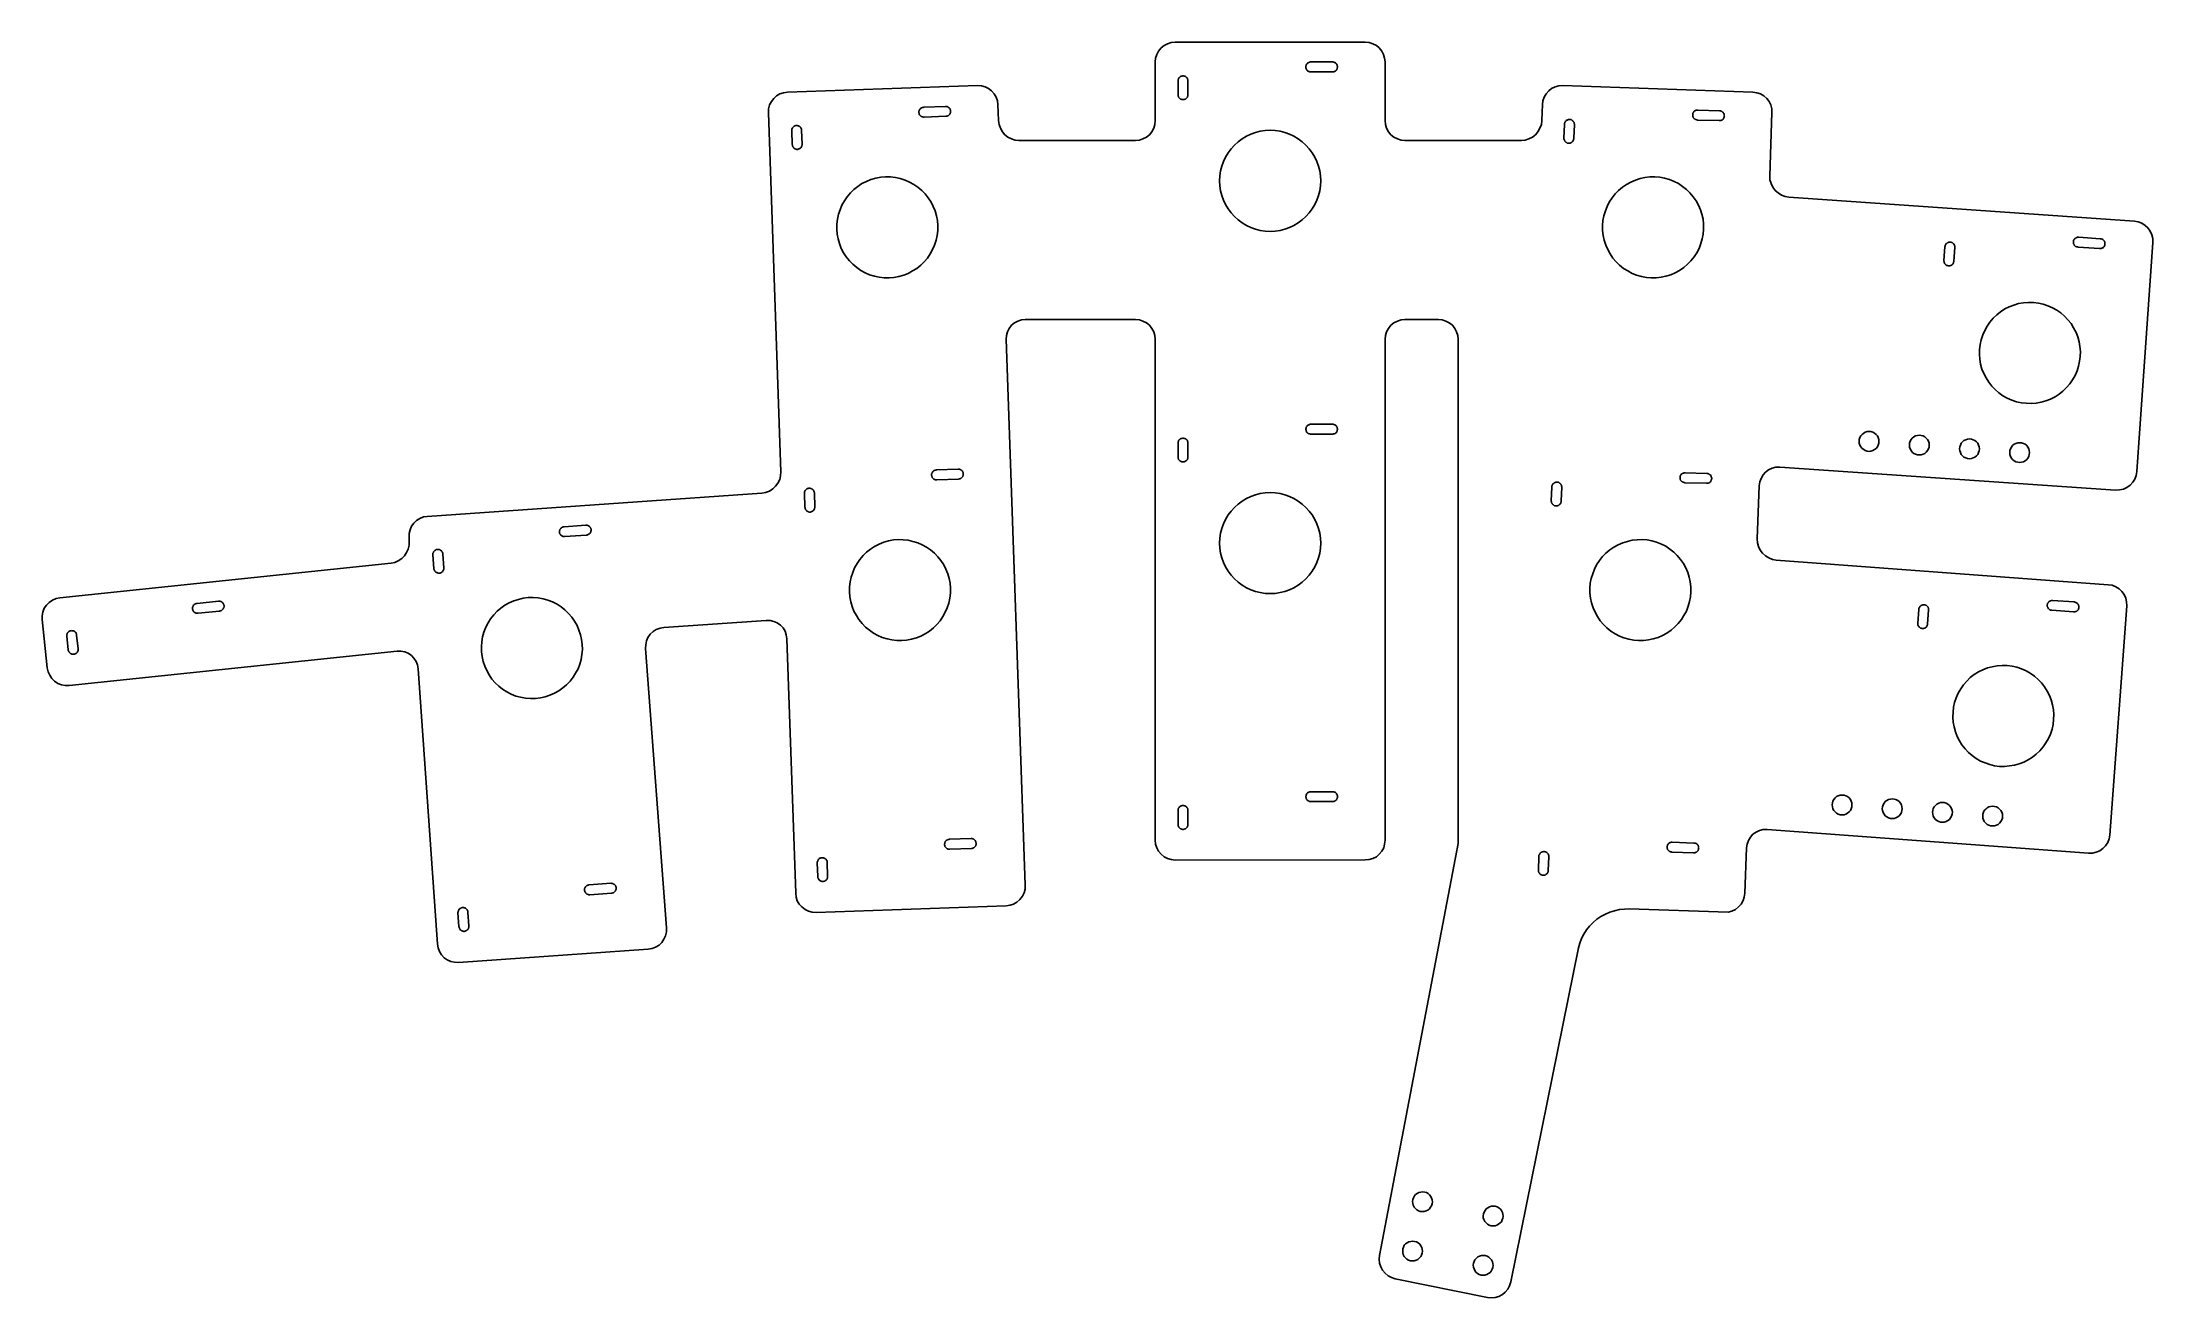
# Model space of a CAD drawing. Extents: x -62 to 45, y -44 to 20.
import ezdxf

# ---------------------------------------------------------------- set-up
doc = ezdxf.new("R2010")
doc.units = 0

msp = doc.modelspace()

# ---------------------------------------------------------------- linework, layer by layer
for p, q in [((-5.63, 19.09, 0), (-5.51, 19.25, 0)), ((-5.51, 19.25, 0), (-5.35, 19.37, 0)), ((-5.35, 19.37, 0), (-5.18, 19.46, 0)), ((-5.18, 19.46, 0), (-4.99, 19.52, 0)), ((-4.8, 19.54, 0), (-4.99, 19.52, 0)), ((4.8, 19.54, 0), (-4.8, 19.54, 0)), ((4.8, 19.54, 0), (5, 19.52, 0)), ((5.18, 19.46, 0), (5, 19.52, 0)), ((5.36, 19.37, 0), (5.18, 19.46, 0)), ((5.51, 19.25, 0), (5.36, 19.37, 0)), ((5.63, 19.09, 0), (5.51, 19.25, 0)), ((-5.8, 18.54, 0), (-5.78, 18.73, 0)), ((-5.8, 18.54, 0), (-5.8, 15.58, 0)), ((-5.78, 18.73, 0), (-5.72, 18.92, 0)), ((-5.72, 18.92, 0), (-5.63, 19.09, 0)), ((1.81, 18.36, 0), (1.8, 18.34, 0)), ((1.8, 18.34, 0), (1.8, 18.31, 0)), ((1.8, 18.31, 0), (1.8, 18.29, 0)), ((1.8, 18.29, 0), (1.8, 18.26, 0)), ((1.8, 18.26, 0), (1.8, 18.24, 0)), ((1.81, 18.21, 0), (1.8, 18.24, 0)), ((1.81, 18.36, 0), (1.82, 18.38, 0)), ((1.81, 18.21, 0), (1.82, 18.19, 0)), ((1.83, 18.41, 0), (1.82, 18.38, 0)), ((1.83, 18.17, 0), (1.82, 18.19, 0)), ((1.84, 18.43, 0), (1.83, 18.41, 0)), ((1.84, 18.15, 0), (1.83, 18.17, 0)), ((1.86, 18.45, 0), (1.84, 18.43, 0)), ((1.86, 18.13, 0), (1.84, 18.15, 0)), ((1.87, 18.46, 0), (1.86, 18.45, 0)), ((1.87, 18.11, 0), (1.86, 18.13, 0)), ((1.89, 18.48, 0), (1.87, 18.46, 0)), ((1.91, 18.5, 0), (1.89, 18.48, 0)), ((1.93, 18.51, 0), (1.91, 18.5, 0)), ((1.95, 18.52, 0), (1.93, 18.51, 0)), ((1.95, 18.52, 0), (1.98, 18.53, 0)), ((1.98, 18.53, 0), (2, 18.53, 0)), ((2.03, 18.54, 0), (2, 18.53, 0)), ((2.03, 18.54, 0), (2.05, 18.54, 0)), ((2.05, 18.54, 0), (3.14, 18.54, 0)), ((3.17, 18.54, 0), (3.14, 18.54, 0)), ((3.17, 18.54, 0), (3.2, 18.53, 0)), ((3.22, 18.53, 0), (3.2, 18.53, 0)), ((3.25, 18.52, 0), (3.22, 18.53, 0)), ((3.27, 18.51, 0), (3.25, 18.52, 0)), ((3.27, 18.51, 0), (3.29, 18.5, 0)), ((3.29, 18.5, 0), (3.31, 18.48, 0)), ((3.33, 18.46, 0), (3.31, 18.48, 0)), ((3.33, 18.46, 0), (3.34, 18.45, 0)), ((3.33, 18.11, 0), (3.34, 18.13, 0)), ((3.34, 18.45, 0), (3.36, 18.43, 0)), ((3.34, 18.13, 0), (3.36, 18.15, 0)), ((3.36, 18.43, 0), (3.37, 18.41, 0)), ((3.36, 18.15, 0), (3.37, 18.17, 0)), ((3.38, 18.38, 0), (3.37, 18.41, 0)), ((3.37, 18.17, 0), (3.38, 18.19, 0)), ((3.38, 18.38, 0), (3.39, 18.36, 0)), ((3.38, 18.19, 0), (3.39, 18.21, 0)), ((3.39, 18.36, 0), (3.39, 18.34, 0)), ((3.4, 18.31, 0), (3.39, 18.34, 0)), ((3.4, 18.26, 0), (3.39, 18.24, 0)), ((3.39, 18.21, 0), (3.39, 18.24, 0)), ((3.4, 18.29, 0), (3.4, 18.31, 0)), ((3.4, 18.29, 0), (3.4, 18.26, 0)), ((5.72, 18.92, 0), (5.63, 19.09, 0)), ((5.78, 18.73, 0), (5.72, 18.92, 0)), ((5.8, 18.54, 0), (5.78, 18.73, 0)), ((5.8, 18.54, 0), (5.8, 15.58, 0)), ((-14.77, 17.35, 0), (-24.37, 17.02, 0)), ((-14.77, 17.35, 0), (-14.58, 17.34, 0)), ((-14.39, 17.29, 0), (-14.58, 17.34, 0)), ((-14.21, 17.2, 0), (-14.39, 17.29, 0)), ((-14.06, 17.09, 0), (-14.21, 17.2, 0)), ((-13.93, 16.94, 0), (-14.06, 17.09, 0)), ((-4.65, 17.64, 0), (-4.64, 17.66, 0)), ((-4.65, 17.64, 0), (-4.65, 17.61, 0)), ((-4.65, 17.61, 0), (-4.65, 17.58, 0)), ((-4.65, 16.89, 0), (-4.65, 17.58, 0)), ((-4.63, 17.68, 0), (-4.64, 17.66, 0)), ((-4.62, 17.7, 0), (-4.63, 17.68, 0)), ((-4.62, 17.7, 0), (-4.61, 17.73, 0)), ((-4.61, 17.73, 0), (-4.59, 17.75, 0)), ((-4.58, 17.76, 0), (-4.59, 17.75, 0)), ((-4.58, 17.76, 0), (-4.56, 17.78, 0)), ((-4.56, 17.78, 0), (-4.54, 17.79, 0)), ((-4.54, 17.79, 0), (-4.52, 17.81, 0)), ((-4.5, 17.82, 0), (-4.52, 17.81, 0)), ((-4.47, 17.83, 0), (-4.5, 17.82, 0)), ((-4.47, 17.83, 0), (-4.45, 17.83, 0)), ((-4.45, 17.83, 0), (-4.42, 17.84, 0)), ((-4.4, 17.84, 0), (-4.42, 17.84, 0)), ((-4.38, 17.84, 0), (-4.4, 17.84, 0)), ((-4.35, 17.83, 0), (-4.38, 17.84, 0)), ((-4.33, 17.83, 0), (-4.35, 17.83, 0)), ((-4.33, 17.83, 0), (-4.3, 17.82, 0)), ((-4.28, 17.81, 0), (-4.3, 17.82, 0)), ((-4.28, 17.81, 0), (-4.26, 17.79, 0)), ((-4.24, 17.78, 0), (-4.26, 17.79, 0)), ((-4.24, 17.78, 0), (-4.22, 17.76, 0)), ((-4.22, 17.76, 0), (-4.21, 17.75, 0)), ((-4.19, 17.73, 0), (-4.21, 17.75, 0)), ((-4.18, 17.7, 0), (-4.19, 17.73, 0)), ((-4.18, 17.7, 0), (-4.17, 17.68, 0)), ((-4.17, 17.68, 0), (-4.16, 17.66, 0)), ((-4.16, 17.66, 0), (-4.16, 17.64, 0)), ((-4.16, 17.64, 0), (-4.15, 17.61, 0)), ((-4.15, 17.58, 0), (-4.15, 17.61, 0)), ((-4.15, 17.58, 0), (-4.15, 16.89, 0)), ((1.89, 18.09, 0), (1.87, 18.11, 0)), ((1.91, 18.08, 0), (1.89, 18.09, 0)), ((1.91, 18.08, 0), (1.93, 18.07, 0)), ((1.93, 18.07, 0), (1.95, 18.06, 0)), ((1.98, 18.05, 0), (1.95, 18.06, 0)), ((1.98, 18.05, 0), (2, 18.04, 0)), ((2.03, 18.04, 0), (2, 18.04, 0)), ((2.05, 18.04, 0), (2.03, 18.04, 0)), ((2.05, 18.04, 0), (3.14, 18.04, 0)), ((3.17, 18.04, 0), (3.14, 18.04, 0)), ((3.2, 18.04, 0), (3.17, 18.04, 0)), ((3.22, 18.05, 0), (3.2, 18.04, 0)), ((3.25, 18.06, 0), (3.22, 18.05, 0)), ((3.25, 18.06, 0), (3.27, 18.07, 0)), ((3.27, 18.07, 0), (3.29, 18.08, 0)), ((3.29, 18.08, 0), (3.31, 18.09, 0)), ((3.31, 18.09, 0), (3.33, 18.11, 0)), ((13.93, 16.94, 0), (14.06, 17.09, 0)), ((14.06, 17.09, 0), (14.21, 17.21, 0)), ((14.21, 17.21, 0), (14.39, 17.29, 0)), ((14.39, 17.29, 0), (14.58, 17.34, 0)), ((14.78, 17.35, 0), (14.58, 17.34, 0)), ((24.37, 17.02, 0), (14.78, 17.35, 0)), ((-25.33, 15.98, 0), (-25.32, 16.18, 0)), ((-25.33, 15.98, 0), (-24.7, -2.15, 0)), ((-25.32, 16.18, 0), (-25.27, 16.37, 0)), ((-25.27, 16.37, 0), (-25.18, 16.55, 0)), ((-25.18, 16.55, 0), (-25.06, 16.7, 0)), ((-25.06, 16.7, 0), (-24.92, 16.83, 0)), ((-24.92, 16.83, 0), (-24.75, 16.93, 0)), ((-24.75, 16.93, 0), (-24.56, 16.99, 0)), ((-24.37, 17.02, 0), (-24.56, 16.99, 0)), ((-17.72, 16.07, 0), (-17.73, 16.05, 0)), ((-17.73, 16.05, 0), (-17.73, 16.02, 0)), ((-17.73, 16.02, 0), (-17.73, 16, 0)), ((-17.73, 16, 0), (-17.73, 15.97, 0)), ((-17.72, 16.07, 0), (-17.71, 16.09, 0)), ((-17.7, 16.12, 0), (-17.71, 16.09, 0)), ((-17.69, 16.14, 0), (-17.7, 16.12, 0)), ((-17.68, 16.16, 0), (-17.69, 16.14, 0)), ((-17.66, 16.18, 0), (-17.68, 16.16, 0)), ((-17.64, 16.19, 0), (-17.66, 16.18, 0)), ((-17.63, 16.21, 0), (-17.64, 16.19, 0)), ((-17.6, 16.22, 0), (-17.63, 16.21, 0)), ((-17.58, 16.23, 0), (-17.6, 16.22, 0)), ((-17.58, 16.23, 0), (-17.56, 16.24, 0)), ((-17.56, 16.24, 0), (-17.54, 16.25, 0)), ((-17.51, 16.25, 0), (-17.54, 16.25, 0)), ((-17.51, 16.25, 0), (-17.48, 16.26, 0)), ((-17.48, 16.26, 0), (-16.39, 16.3, 0)), ((-16.36, 16.29, 0), (-16.39, 16.3, 0)), ((-16.36, 16.29, 0), (-16.34, 16.29, 0)), ((-16.32, 16.29, 0), (-16.34, 16.29, 0)), ((-16.29, 16.28, 0), (-16.32, 16.29, 0)), ((-16.27, 16.27, 0), (-16.29, 16.28, 0)), ((-16.27, 16.27, 0), (-16.25, 16.26, 0)), ((-16.25, 16.26, 0), (-16.23, 16.24, 0)), ((-16.21, 16.23, 0), (-16.23, 16.24, 0)), ((-16.21, 16.23, 0), (-16.19, 16.21, 0)), ((-16.19, 16.21, 0), (-16.18, 16.19, 0)), ((-16.18, 16.19, 0), (-16.16, 16.17, 0)), ((-16.15, 16.15, 0), (-16.16, 16.17, 0)), ((-16.15, 16.15, 0), (-16.14, 16.13, 0)), ((-16.14, 16.13, 0), (-16.14, 16.1, 0)), ((-16.13, 16.08, 0), (-16.14, 16.1, 0)), ((-16.14, 15.98, 0), (-16.13, 16.01, 0)), ((-16.13, 16.05, 0), (-16.13, 16.08, 0)), ((-16.13, 16.05, 0), (-16.13, 16.03, 0)), ((-16.13, 16.03, 0), (-16.13, 16.01, 0)), ((-13.83, 16.77, 0), (-13.93, 16.94, 0)), ((-13.77, 16.58, 0), (-13.83, 16.77, 0)), ((-13.74, 16.39, 0), (-13.77, 16.58, 0)), ((-13.74, 16.39, 0), (-13.71, 15.58, 0)), ((-4.65, 16.86, 0), (-4.65, 16.89, 0)), ((-4.65, 16.86, 0), (-4.65, 16.84, 0)), ((-4.64, 16.81, 0), (-4.65, 16.84, 0)), ((-4.64, 16.81, 0), (-4.63, 16.79, 0)), ((-4.63, 16.79, 0), (-4.62, 16.77, 0)), ((-4.61, 16.75, 0), (-4.62, 16.77, 0)), ((-4.59, 16.73, 0), (-4.61, 16.75, 0)), ((-4.58, 16.71, 0), (-4.59, 16.73, 0)), ((-4.58, 16.71, 0), (-4.56, 16.69, 0)), ((-4.56, 16.69, 0), (-4.54, 16.68, 0)), ((-4.52, 16.67, 0), (-4.54, 16.68, 0)), ((-4.52, 16.67, 0), (-4.5, 16.66, 0)), ((-4.5, 16.66, 0), (-4.47, 16.65, 0)), ((-4.45, 16.64, 0), (-4.47, 16.65, 0)), ((-4.42, 16.64, 0), (-4.45, 16.64, 0)), ((-4.42, 16.64, 0), (-4.4, 16.64, 0)), ((-4.38, 16.64, 0), (-4.4, 16.64, 0)), ((-4.35, 16.64, 0), (-4.38, 16.64, 0)), ((-4.35, 16.64, 0), (-4.33, 16.65, 0)), ((-4.33, 16.65, 0), (-4.3, 16.66, 0)), ((-4.28, 16.67, 0), (-4.3, 16.66, 0)), ((-4.26, 16.68, 0), (-4.28, 16.67, 0)), ((-4.24, 16.69, 0), (-4.26, 16.68, 0)), ((-4.22, 16.71, 0), (-4.24, 16.69, 0)), ((-4.22, 16.71, 0), (-4.21, 16.73, 0)), ((-4.22, 16.71, 0), (-4.22, 16.71, 0)), ((-4.19, 16.75, 0), (-4.21, 16.73, 0)), ((-4.18, 16.77, 0), (-4.19, 16.75, 0)), ((-4.17, 16.79, 0), (-4.18, 16.77, 0)), ((-4.16, 16.81, 0), (-4.17, 16.79, 0)), ((-4.16, 16.84, 0), (-4.15, 16.86, 0)), ((-4.16, 16.81, 0), (-4.16, 16.84, 0)), ((-4.15, 16.86, 0), (-4.15, 16.89, 0)), ((13.74, 16.39, 0), (13.71, 15.58, 0)), ((13.74, 16.39, 0), (13.77, 16.58, 0)), ((13.77, 16.58, 0), (13.83, 16.77, 0)), ((13.83, 16.77, 0), (13.93, 16.94, 0)), ((21.36, 15.99, 0), (21.35, 15.97, 0)), ((21.37, 16.01, 0), (21.36, 15.99, 0)), ((21.39, 16.03, 0), (21.37, 16.01, 0)), ((21.41, 16.05, 0), (21.39, 16.03, 0)), ((21.42, 16.06, 0), (21.41, 16.05, 0)), ((21.44, 16.08, 0), (21.42, 16.06, 0)), ((21.47, 16.09, 0), (21.44, 16.08, 0)), ((21.49, 16.1, 0), (21.47, 16.09, 0)), ((21.49, 16.1, 0), (21.51, 16.11, 0)), ((21.51, 16.11, 0), (21.54, 16.11, 0)), ((21.56, 16.11, 0), (21.54, 16.11, 0)), ((21.56, 16.11, 0), (21.59, 16.11, 0)), ((21.59, 16.11, 0), (22.68, 16.08, 0)), ((22.71, 16.07, 0), (22.68, 16.08, 0)), ((22.71, 16.07, 0), (22.73, 16.07, 0)), ((22.76, 16.06, 0), (22.73, 16.07, 0)), ((22.78, 16.05, 0), (22.76, 16.06, 0)), ((22.8, 16.04, 0), (22.78, 16.05, 0)), ((22.8, 16.04, 0), (22.82, 16.03, 0)), ((22.82, 16.03, 0), (22.84, 16.01, 0)), ((22.86, 16, 0), (22.84, 16.01, 0)), ((22.86, 16, 0), (22.87, 15.98, 0)), ((24.37, 17.02, 0), (24.56, 16.99, 0)), ((24.56, 16.99, 0), (24.75, 16.93, 0)), ((24.75, 16.93, 0), (24.92, 16.83, 0)), ((24.92, 16.83, 0), (25.07, 16.7, 0)), ((25.07, 16.7, 0), (25.19, 16.55, 0)), ((25.19, 16.55, 0), (25.27, 16.37, 0)), ((25.33, 15.99, 0), (25.22, 12.79, 0)), ((25.27, 16.37, 0), (25.32, 16.18, 0)), ((25.33, 15.99, 0), (25.32, 16.18, 0)), ((-24.15, 15.12, 0), (-24.14, 15.15, 0)), ((-24.15, 15.12, 0), (-24.15, 15.1, 0)), ((-24.15, 15.1, 0), (-24.15, 15.07, 0)), ((-24.13, 14.38, 0), (-24.15, 15.07, 0)), ((-24.13, 15.19, 0), (-24.14, 15.17, 0)), ((-24.14, 15.17, 0), (-24.14, 15.15, 0)), ((-24.13, 15.19, 0), (-24.11, 15.21, 0)), ((-24.11, 15.21, 0), (-24.1, 15.23, 0)), ((-24.08, 15.25, 0), (-24.1, 15.23, 0)), ((-24.08, 15.25, 0), (-24.07, 15.27, 0)), ((-24.07, 15.27, 0), (-24.05, 15.28, 0)), ((-24.05, 15.28, 0), (-24.03, 15.3, 0)), ((-24, 15.31, 0), (-24.03, 15.3, 0)), ((-23.98, 15.32, 0), (-24, 15.31, 0)), ((-23.98, 15.32, 0), (-23.96, 15.33, 0)), ((-23.96, 15.33, 0), (-23.93, 15.33, 0)), ((-23.91, 15.33, 0), (-23.93, 15.33, 0)), ((-23.89, 15.33, 0), (-23.91, 15.33, 0)), ((-23.86, 15.33, 0), (-23.89, 15.33, 0)), ((-23.84, 15.32, 0), (-23.86, 15.33, 0)), ((-23.84, 15.32, 0), (-23.81, 15.32, 0)), ((-23.79, 15.31, 0), (-23.81, 15.32, 0)), ((-23.79, 15.31, 0), (-23.77, 15.29, 0)), ((-23.75, 15.28, 0), (-23.77, 15.29, 0)), ((-23.75, 15.28, 0), (-23.73, 15.26, 0)), ((-23.73, 15.26, 0), (-23.71, 15.25, 0)), ((-23.7, 15.23, 0), (-23.71, 15.25, 0)), ((-23.69, 15.21, 0), (-23.7, 15.23, 0)), ((-23.69, 15.21, 0), (-23.67, 15.19, 0)), ((-23.67, 15.19, 0), (-23.66, 15.16, 0)), ((-23.66, 15.16, 0), (-23.66, 15.14, 0)), ((-23.66, 15.14, 0), (-23.65, 15.12, 0)), ((-23.65, 15.09, 0), (-23.65, 15.12, 0)), ((-23.65, 15.09, 0), (-23.63, 14.4, 0)), ((-17.73, 15.97, 0), (-17.72, 15.95, 0)), ((-17.72, 15.93, 0), (-17.72, 15.95, 0)), ((-17.72, 15.93, 0), (-17.71, 15.9, 0)), ((-17.7, 15.88, 0), (-17.71, 15.9, 0)), ((-17.68, 15.86, 0), (-17.7, 15.88, 0)), ((-17.67, 15.84, 0), (-17.68, 15.86, 0)), ((-17.65, 15.82, 0), (-17.67, 15.84, 0)), ((-17.63, 15.81, 0), (-17.65, 15.82, 0)), ((-17.61, 15.79, 0), (-17.63, 15.81, 0)), ((-17.61, 15.79, 0), (-17.59, 15.78, 0)), ((-17.59, 15.78, 0), (-17.57, 15.77, 0)), ((-17.54, 15.77, 0), (-17.57, 15.77, 0)), ((-17.54, 15.77, 0), (-17.52, 15.76, 0)), ((-17.5, 15.76, 0), (-17.52, 15.76, 0)), ((-17.47, 15.76, 0), (-17.5, 15.76, 0)), ((-17.47, 15.76, 0), (-16.38, 15.8, 0)), ((-16.35, 15.8, 0), (-16.38, 15.8, 0)), ((-16.32, 15.8, 0), (-16.35, 15.8, 0)), ((-16.3, 15.81, 0), (-16.32, 15.8, 0)), ((-16.28, 15.82, 0), (-16.3, 15.81, 0)), ((-16.28, 15.82, 0), (-16.25, 15.83, 0)), ((-16.25, 15.83, 0), (-16.23, 15.84, 0)), ((-16.23, 15.84, 0), (-16.22, 15.86, 0)), ((-16.22, 15.86, 0), (-16.2, 15.88, 0)), ((-16.2, 15.88, 0), (-16.18, 15.89, 0)), ((-16.18, 15.89, 0), (-16.17, 15.91, 0)), ((-16.17, 15.91, 0), (-16.16, 15.94, 0)), ((-16.16, 15.94, 0), (-16.15, 15.96, 0)), ((-16.15, 15.96, 0), (-16.14, 15.98, 0)), ((-13.71, 15.58, 0), (-13.68, 15.38, 0)), ((-13.62, 15.2, 0), (-13.68, 15.38, 0)), ((-13.52, 15.02, 0), (-13.62, 15.2, 0)), ((-13.39, 14.87, 0), (-13.52, 15.02, 0)), ((-6.09, 14.87, 0), (-5.97, 15.02, 0)), ((-5.97, 15.02, 0), (-5.88, 15.2, 0)), ((-5.88, 15.2, 0), (-5.82, 15.38, 0)), ((-5.8, 15.58, 0), (-5.82, 15.38, 0)), ((-0.98, 14.89, 0), (-0.74, 14.98, 0)), ((-0.5, 15.04, 0), (-0.74, 14.98, 0)), ((-0.5, 15.04, 0), (-0.25, 15.08, 0)), ((0, 15.09), (-0.25, 15.08, 0)), ((0, 15.09), (0.25, 15.08, 0)), ((0.5, 15.04, 0), (0.25, 15.08, 0)), ((0.5, 15.04, 0), (0.74, 14.98, 0)), ((0.98, 14.89, 0), (0.74, 14.98, 0)), ((5.8, 15.58, 0), (5.82, 15.38, 0)), ((5.88, 15.2, 0), (5.82, 15.38, 0)), ((5.97, 15.02, 0), (5.88, 15.2, 0)), ((6.09, 14.87, 0), (5.97, 15.02, 0)), ((13.4, 14.87, 0), (13.52, 15.02, 0)), ((13.52, 15.02, 0), (13.62, 15.2, 0)), ((13.62, 15.2, 0), (13.69, 15.38, 0)), ((13.71, 15.58, 0), (13.69, 15.38, 0)), ((14.83, 14.7, 0), (14.86, 15.39, 0)), ((14.86, 15.45, 0), (14.87, 15.47, 0)), ((14.86, 15.45, 0), (14.86, 15.42, 0)), ((14.86, 15.42, 0), (14.86, 15.39, 0)), ((14.88, 15.49, 0), (14.87, 15.47, 0)), ((14.89, 15.52, 0), (14.88, 15.49, 0)), ((14.89, 15.52, 0), (14.9, 15.54, 0)), ((14.9, 15.54, 0), (14.92, 15.56, 0)), ((14.94, 15.57, 0), (14.92, 15.56, 0)), ((14.94, 15.57, 0), (14.95, 15.59, 0)), ((14.95, 15.59, 0), (14.97, 15.6, 0)), ((14.97, 15.6, 0), (15, 15.61, 0)), ((15.02, 15.62, 0), (15, 15.61, 0)), ((15.04, 15.63, 0), (15.02, 15.62, 0)), ((15.04, 15.63, 0), (15.07, 15.64, 0)), ((15.07, 15.64, 0), (15.09, 15.64, 0)), ((15.11, 15.64, 0), (15.09, 15.64, 0)), ((15.14, 15.64, 0), (15.11, 15.64, 0)), ((15.16, 15.63, 0), (15.14, 15.64, 0)), ((15.19, 15.63, 0), (15.16, 15.63, 0)), ((15.19, 15.63, 0), (15.21, 15.62, 0)), ((15.23, 15.61, 0), (15.21, 15.62, 0)), ((15.23, 15.61, 0), (15.25, 15.59, 0)), ((15.27, 15.58, 0), (15.25, 15.59, 0)), ((15.27, 15.58, 0), (15.29, 15.56, 0)), ((15.29, 15.56, 0), (15.3, 15.54, 0)), ((15.32, 15.52, 0), (15.3, 15.54, 0)), ((15.33, 15.5, 0), (15.32, 15.52, 0)), ((15.33, 15.5, 0), (15.34, 15.48, 0)), ((15.36, 15.38, 0), (15.33, 14.69, 0)), ((15.34, 15.48, 0), (15.35, 15.45, 0)), ((15.35, 15.45, 0), (15.35, 15.43, 0)), ((15.35, 15.43, 0), (15.36, 15.41, 0)), ((15.36, 15.38, 0), (15.36, 15.41, 0)), ((21.34, 15.95, 0), (21.33, 15.92, 0)), ((21.33, 15.92, 0), (21.33, 15.9, 0)), ((21.33, 15.9, 0), (21.33, 15.87, 0)), ((21.33, 15.87, 0), (21.33, 15.85, 0)), ((21.33, 15.85, 0), (21.33, 15.82, 0)), ((21.33, 15.8, 0), (21.33, 15.82, 0)), ((21.33, 15.8, 0), (21.34, 15.78, 0)), ((21.34, 15.95, 0), (21.35, 15.97, 0)), ((21.35, 15.75, 0), (21.34, 15.78, 0)), ((21.36, 15.73, 0), (21.35, 15.75, 0)), ((21.38, 15.71, 0), (21.36, 15.73, 0)), ((21.39, 15.69, 0), (21.38, 15.71, 0)), ((21.41, 15.68, 0), (21.39, 15.69, 0)), ((21.43, 15.66, 0), (21.41, 15.68, 0)), ((21.43, 15.66, 0), (21.45, 15.65, 0)), ((21.45, 15.65, 0), (21.47, 15.64, 0)), ((21.5, 15.63, 0), (21.47, 15.64, 0)), ((21.5, 15.63, 0), (21.52, 15.62, 0)), ((21.54, 15.62, 0), (21.52, 15.62, 0)), ((21.57, 15.61, 0), (21.54, 15.62, 0)), ((21.57, 15.61, 0), (22.66, 15.58, 0)), ((22.69, 15.58, 0), (22.66, 15.58, 0)), ((22.72, 15.58, 0), (22.69, 15.58, 0)), ((22.74, 15.59, 0), (22.72, 15.58, 0)), ((22.76, 15.59, 0), (22.74, 15.59, 0)), ((22.76, 15.59, 0), (22.79, 15.6, 0)), ((22.79, 15.6, 0), (22.81, 15.61, 0)), ((22.81, 15.61, 0), (22.83, 15.63, 0)), ((22.83, 15.63, 0), (22.85, 15.64, 0)), ((22.85, 15.64, 0), (22.86, 15.66, 0)), ((22.86, 15.66, 0), (22.88, 15.68, 0)), ((22.87, 15.98, 0), (22.89, 15.96, 0)), ((22.88, 15.68, 0), (22.89, 15.7, 0)), ((22.89, 15.96, 0), (22.9, 15.94, 0)), ((22.89, 15.7, 0), (22.9, 15.72, 0)), ((22.91, 15.91, 0), (22.9, 15.94, 0)), ((22.9, 15.72, 0), (22.91, 15.75, 0)), ((22.91, 15.91, 0), (22.92, 15.89, 0)), ((22.91, 15.75, 0), (22.92, 15.77, 0)), ((22.92, 15.89, 0), (22.92, 15.87, 0)), ((22.92, 15.84, 0), (22.92, 15.87, 0)), ((22.93, 15.82, 0), (22.92, 15.84, 0)), ((22.93, 15.82, 0), (22.92, 15.79, 0)), ((22.92, 15.79, 0), (22.92, 15.77, 0)), ((-24.12, 14.35, 0), (-24.13, 14.38, 0)), ((-24.12, 14.35, 0), (-24.12, 14.33, 0)), ((-24.11, 14.3, 0), (-24.12, 14.33, 0)), ((-24.11, 14.3, 0), (-24.1, 14.28, 0)), ((-24.1, 14.28, 0), (-24.09, 14.26, 0)), ((-24.08, 14.24, 0), (-24.09, 14.26, 0)), ((-24.06, 14.22, 0), (-24.08, 14.24, 0)), ((-24.05, 14.2, 0), (-24.06, 14.22, 0)), ((-24.05, 14.2, 0), (-24.03, 14.18, 0)), ((-24.03, 14.18, 0), (-24.01, 14.17, 0)), ((-23.99, 14.16, 0), (-24.01, 14.17, 0)), ((-23.99, 14.16, 0), (-23.96, 14.15, 0)), ((-23.96, 14.15, 0), (-23.94, 14.14, 0)), ((-23.92, 14.14, 0), (-23.94, 14.14, 0)), ((-23.89, 14.13, 0), (-23.92, 14.14, 0)), ((-23.89, 14.13, 0), (-23.87, 14.13, 0)), ((-23.84, 14.13, 0), (-23.87, 14.13, 0)), ((-23.82, 14.14, 0), (-23.84, 14.13, 0)), ((-23.82, 14.14, 0), (-23.8, 14.15, 0)), ((-23.8, 14.15, 0), (-23.77, 14.16, 0)), ((-23.75, 14.17, 0), (-23.77, 14.16, 0)), ((-23.73, 14.18, 0), (-23.75, 14.17, 0)), ((-23.71, 14.2, 0), (-23.73, 14.18, 0)), ((-23.69, 14.21, 0), (-23.71, 14.2, 0)), ((-23.69, 14.22, 0), (-23.68, 14.23, 0)), ((-23.69, 14.22, 0), (-23.69, 14.21, 0)), ((-23.66, 14.25, 0), (-23.68, 14.23, 0)), ((-23.65, 14.27, 0), (-23.66, 14.25, 0)), ((-23.64, 14.3, 0), (-23.65, 14.27, 0)), ((-23.64, 14.32, 0), (-23.63, 14.34, 0)), ((-23.64, 14.32, 0), (-23.64, 14.3, 0)), ((-23.63, 14.37, 0), (-23.63, 14.4, 0)), ((-23.63, 14.34, 0), (-23.63, 14.37, 0)), ((-13.24, 14.75, 0), (-13.39, 14.87, 0)), ((-13.06, 14.66, 0), (-13.24, 14.75, 0)), ((-12.87, 14.6, 0), (-13.06, 14.66, 0)), ((-12.68, 14.58, 0), (-12.87, 14.6, 0)), ((-6.8, 14.58, 0), (-12.68, 14.58, 0)), ((-6.8, 14.58, 0), (-6.6, 14.6, 0)), ((-6.6, 14.6, 0), (-6.42, 14.66, 0)), ((-6.42, 14.66, 0), (-6.24, 14.75, 0)), ((-6.24, 14.75, 0), (-6.09, 14.87, 0)), ((-2.12, 13.96, 0), (-2.25, 13.74, 0)), ((-2.12, 13.96, 0), (-1.97, 14.16, 0)), ((-1.8, 14.34, 0), (-1.97, 14.16, 0)), ((-1.62, 14.51, 0), (-1.8, 14.34, 0)), ((-1.42, 14.66, 0), (-1.62, 14.51, 0)), ((-1.42, 14.66, 0), (-1.2, 14.79, 0)), ((-0.98, 14.89, 0), (-1.2, 14.79, 0)), ((0.98, 14.89, 0), (1.2, 14.79, 0)), ((1.42, 14.66, 0), (1.2, 14.79, 0)), ((1.42, 14.66, 0), (1.62, 14.51, 0)), ((1.8, 14.34, 0), (1.62, 14.51, 0)), ((1.97, 14.16, 0), (1.8, 14.34, 0)), ((2.12, 13.96, 0), (1.97, 14.16, 0)), ((2.12, 13.96, 0), (2.25, 13.74, 0)), ((6.25, 14.75, 0), (6.09, 14.87, 0)), ((6.42, 14.66, 0), (6.25, 14.75, 0)), ((6.61, 14.6, 0), (6.42, 14.66, 0)), ((6.8, 14.58, 0), (6.61, 14.6, 0)), ((6.8, 14.58, 0), (12.68, 14.58, 0)), ((12.68, 14.58, 0), (12.87, 14.6, 0)), ((12.87, 14.6, 0), (13.06, 14.66, 0)), ((13.06, 14.66, 0), (13.24, 14.75, 0)), ((13.24, 14.75, 0), (13.4, 14.87, 0)), ((14.83, 14.67, 0), (14.83, 14.7, 0)), ((14.83, 14.67, 0), (14.83, 14.65, 0)), ((14.84, 14.63, 0), (14.83, 14.65, 0)), ((14.84, 14.63, 0), (14.85, 14.6, 0)), ((14.85, 14.6, 0), (14.86, 14.58, 0)), ((14.87, 14.56, 0), (14.86, 14.58, 0)), ((14.88, 14.54, 0), (14.87, 14.56, 0)), ((14.9, 14.52, 0), (14.88, 14.54, 0)), ((14.9, 14.52, 0), (14.92, 14.5, 0)), ((14.92, 14.5, 0), (14.94, 14.49, 0)), ((14.96, 14.47, 0), (14.94, 14.49, 0)), ((14.96, 14.47, 0), (14.98, 14.46, 0)), ((14.98, 14.46, 0), (15, 14.45, 0)), ((15.02, 14.45, 0), (15, 14.45, 0)), ((15.05, 14.44, 0), (15.02, 14.45, 0)), ((15.05, 14.44, 0), (15.07, 14.44, 0)), ((15.1, 14.44, 0), (15.07, 14.44, 0)), ((15.12, 14.44, 0), (15.1, 14.44, 0)), ((15.12, 14.44, 0), (15.15, 14.45, 0)), ((15.15, 14.45, 0), (15.17, 14.46, 0)), ((15.19, 14.47, 0), (15.17, 14.46, 0)), ((15.21, 14.48, 0), (15.19, 14.47, 0)), ((15.23, 14.49, 0), (15.21, 14.48, 0)), ((15.25, 14.51, 0), (15.23, 14.49, 0)), ((15.26, 14.51, 0), (15.25, 14.51, 0)), ((15.26, 14.51, 0), (15.27, 14.53, 0)), ((15.28, 14.54, 0), (15.27, 14.53, 0)), ((15.3, 14.57, 0), (15.28, 14.54, 0)), ((15.31, 14.59, 0), (15.3, 14.57, 0)), ((15.32, 14.61, 0), (15.31, 14.59, 0)), ((15.32, 14.63, 0), (15.33, 14.66, 0)), ((15.32, 14.61, 0), (15.32, 14.63, 0)), ((15.33, 14.66, 0), (15.33, 14.69, 0)), ((-2.54, 12.79, 0), (-2.55, 12.54, 0)), ((-2.54, 12.79, 0), (-2.5, 13.04, 0)), ((-2.44, 13.28, 0), (-2.5, 13.04, 0)), ((-2.44, 13.28, 0), (-2.36, 13.51, 0)), ((-2.36, 13.51, 0), (-2.25, 13.74, 0)), ((2.36, 13.51, 0), (2.25, 13.74, 0)), ((2.36, 13.51, 0), (2.44, 13.28, 0)), ((2.5, 13.04, 0), (2.44, 13.28, 0)), ((2.5, 13.04, 0), (2.54, 12.79, 0)), ((2.55, 12.54, 0), (2.54, 12.79, 0)), ((25.22, 12.79, 0), (25.23, 12.59, 0)), ((-21.49, 11.53, 0), (-21.35, 11.74, 0)), ((-21.19, 11.93, 0), (-21.35, 11.74, 0)), ((-21.01, 12.1, 0), (-21.19, 11.93, 0)), ((-20.82, 12.26, 0), (-21.01, 12.1, 0)), ((-20.82, 12.26, 0), (-20.61, 12.4, 0)), ((-20.38, 12.51, 0), (-20.61, 12.4, 0)), ((-20.38, 12.51, 0), (-20.15, 12.6, 0)), ((-19.91, 12.67, 0), (-20.15, 12.6, 0)), ((-19.91, 12.67, 0), (-19.66, 12.72, 0)), ((-19.42, 12.74, 0), (-19.66, 12.72, 0)), ((-19.42, 12.74, 0), (-19.17, 12.74, 0)), ((-18.92, 12.71, 0), (-19.17, 12.74, 0)), ((-18.92, 12.71, 0), (-18.67, 12.66, 0)), ((-18.43, 12.58, 0), (-18.67, 12.66, 0)), ((-18.43, 12.58, 0), (-18.2, 12.48, 0)), ((-17.98, 12.36, 0), (-18.2, 12.48, 0)), ((-17.98, 12.36, 0), (-17.78, 12.22, 0)), ((-17.59, 12.06, 0), (-17.78, 12.22, 0)), ((-17.41, 11.88, 0), (-17.59, 12.06, 0)), ((-17.26, 11.68, 0), (-17.41, 11.88, 0)), ((-2.54, 12.29, 0), (-2.55, 12.54, 0)), ((-2.54, 12.29, 0), (-2.5, 12.04, 0)), ((-2.5, 12.04, 0), (-2.44, 11.8, 0)), ((-2.36, 11.56, 0), (-2.44, 11.8, 0)), ((2.36, 11.56, 0), (2.44, 11.8, 0)), ((2.5, 12.04, 0), (2.44, 11.8, 0)), ((2.5, 12.04, 0), (2.54, 12.29, 0)), ((2.55, 12.54, 0), (2.54, 12.29, 0)), ((17.26, 11.68, 0), (17.41, 11.88, 0)), ((17.59, 12.06, 0), (17.41, 11.88, 0)), ((17.78, 12.22, 0), (17.59, 12.06, 0)), ((17.99, 12.36, 0), (17.78, 12.22, 0)), ((17.99, 12.36, 0), (18.21, 12.48, 0)), ((18.44, 12.58, 0), (18.21, 12.48, 0)), ((18.44, 12.58, 0), (18.67, 12.66, 0)), ((18.92, 12.71, 0), (18.67, 12.66, 0)), ((18.92, 12.71, 0), (19.17, 12.74, 0)), ((19.42, 12.74, 0), (19.17, 12.74, 0)), ((19.42, 12.74, 0), (19.67, 12.72, 0)), ((19.91, 12.67, 0), (19.67, 12.72, 0)), ((19.91, 12.67, 0), (20.15, 12.6, 0)), ((20.39, 12.51, 0), (20.15, 12.6, 0)), ((20.39, 12.51, 0), (20.61, 12.4, 0)), ((20.82, 12.26, 0), (20.61, 12.4, 0)), ((20.82, 12.26, 0), (21.01, 12.11, 0)), ((21.19, 11.93, 0), (21.01, 12.11, 0)), ((21.35, 11.74, 0), (21.19, 11.93, 0)), ((21.5, 11.53, 0), (21.35, 11.74, 0)), ((25.29, 12.4, 0), (25.23, 12.59, 0)), ((25.37, 12.22, 0), (25.29, 12.4, 0)), ((25.49, 12.06, 0), (25.37, 12.22, 0)), ((25.64, 11.93, 0), (25.49, 12.06, 0)), ((25.81, 11.82, 0), (25.64, 11.93, 0)), ((25.99, 11.75, 0), (25.81, 11.82, 0)), ((26.19, 11.72, 0), (25.99, 11.75, 0)), ((26.19, 11.72, 0), (43.63, 10.5, 0)), ((-21.79, 10.85, 0), (-21.84, 10.6, 0)), ((-21.79, 10.85, 0), (-21.71, 11.08, 0)), ((-21.71, 11.08, 0), (-21.62, 11.31, 0)), ((-21.49, 11.53, 0), (-21.62, 11.31, 0)), ((-17.26, 11.68, 0), (-17.12, 11.47, 0)), ((-17.01, 11.25, 0), (-17.12, 11.47, 0)), ((-17.01, 11.25, 0), (-16.91, 11.02, 0)), ((-16.84, 10.78, 0), (-16.91, 11.02, 0)), ((-16.84, 10.78, 0), (-16.8, 10.53, 0)), ((-2.36, 11.56, 0), (-2.25, 11.34, 0)), ((-2.12, 11.12, 0), (-2.25, 11.34, 0)), ((-2.12, 11.12, 0), (-1.97, 10.92, 0)), ((-1.8, 10.74, 0), (-1.97, 10.92, 0)), ((-1.8, 10.74, 0), (-1.62, 10.57, 0)), ((1.8, 10.74, 0), (1.62, 10.57, 0)), ((1.97, 10.92, 0), (1.8, 10.74, 0)), ((1.97, 10.92, 0), (2.12, 11.12, 0)), ((2.25, 11.34, 0), (2.12, 11.12, 0)), ((2.25, 11.34, 0), (2.36, 11.56, 0)), ((16.8, 10.53, 0), (16.85, 10.78, 0)), ((16.92, 11.02, 0), (16.85, 10.78, 0)), ((16.92, 11.02, 0), (17.01, 11.25, 0)), ((17.01, 11.25, 0), (17.12, 11.47, 0)), ((17.26, 11.68, 0), (17.12, 11.47, 0)), ((21.5, 11.53, 0), (21.62, 11.31, 0)), ((21.72, 11.08, 0), (21.62, 11.31, 0)), ((21.72, 11.08, 0), (21.79, 10.85, 0)), ((21.85, 10.6, 0), (21.79, 10.85, 0)), ((-21.87, 10.35, 0), (-21.84, 10.6, 0)), ((-21.87, 10.35, 0), (-21.87, 10.1, 0)), ((-21.85, 9.85, 0), (-21.87, 10.1, 0)), ((-21.85, 9.85, 0), (-21.81, 9.61, 0)), ((-21.81, 9.61, 0), (-21.74, 9.37, 0)), ((-16.81, 9.78, 0), (-16.86, 9.54, 0)), ((-16.81, 9.78, 0), (-16.78, 10.03, 0)), ((-16.78, 10.28, 0), (-16.8, 10.53, 0)), ((-16.78, 10.28, 0), (-16.78, 10.03, 0)), ((-1.62, 10.57, 0), (-1.42, 10.42, 0)), ((-1.2, 10.29, 0), (-1.42, 10.42, 0)), ((-1.2, 10.29, 0), (-0.97, 10.18, 0)), ((-0.97, 10.18, 0), (-0.74, 10.1, 0)), ((-0.5, 10.04, 0), (-0.74, 10.1, 0)), ((-0.5, 10.04, 0), (-0.25, 10, 0)), ((0, 9.99), (-0.25, 10, 0)), ((0, 9.99), (0.25, 10, 0)), ((0.5, 10.04, 0), (0.25, 10, 0)), ((0.5, 10.04, 0), (0.74, 10.1, 0)), ((0.98, 10.18, 0), (0.74, 10.1, 0)), ((1.2, 10.29, 0), (0.98, 10.18, 0)), ((1.2, 10.29, 0), (1.42, 10.42, 0)), ((1.62, 10.57, 0), (1.42, 10.42, 0)), ((16.8, 10.53, 0), (16.78, 10.28, 0)), ((16.78, 10.03, 0), (16.78, 10.28, 0)), ((16.78, 10.03, 0), (16.81, 9.78, 0)), ((16.81, 9.78, 0), (16.86, 9.54, 0)), ((21.81, 9.61, 0), (21.74, 9.37, 0)), ((21.81, 9.61, 0), (21.86, 9.85, 0)), ((21.85, 10.6, 0), (21.87, 10.35, 0)), ((21.88, 10.1, 0), (21.86, 9.85, 0)), ((21.88, 10.1, 0), (21.87, 10.35, 0)), ((40.6, 9.6, 0), (40.58, 9.58, 0)), ((40.61, 9.62, 0), (40.6, 9.6, 0)), ((40.63, 9.63, 0), (40.61, 9.62, 0)), ((40.65, 9.65, 0), (40.63, 9.63, 0)), ((40.67, 9.66, 0), (40.65, 9.65, 0)), ((40.69, 9.67, 0), (40.67, 9.66, 0)), ((40.72, 9.68, 0), (40.69, 9.67, 0)), ((40.72, 9.68, 0), (40.74, 9.69, 0)), ((40.74, 9.69, 0), (40.76, 9.69, 0)), ((40.79, 9.69, 0), (40.76, 9.69, 0)), ((40.79, 9.69, 0), (40.82, 9.69, 0)), ((40.82, 9.69, 0), (41.9, 9.62, 0)), ((41.93, 9.61, 0), (41.9, 9.62, 0)), ((41.93, 9.61, 0), (41.96, 9.61, 0)), ((41.98, 9.6, 0), (41.96, 9.61, 0)), ((42, 9.59, 0), (41.98, 9.6, 0)), ((42.03, 9.58, 0), (42, 9.59, 0)), ((43.63, 10.5, 0), (43.82, 10.47, 0)), ((44, 10.4, 0), (43.82, 10.47, 0)), ((44.17, 10.29, 0), (44, 10.4, 0)), ((44.31, 10.16, 0), (44.17, 10.29, 0)), ((44.43, 10, 0), (44.31, 10.16, 0)), ((44.51, 9.82, 0), (44.43, 10, 0)), ((44.55, 9.63, 0), (44.51, 9.82, 0)), ((44.55, 9.43, 0), (44.55, 9.63, 0)), ((-21.65, 9.13, 0), (-21.74, 9.37, 0)), ((-21.65, 9.13, 0), (-21.53, 8.91, 0)), ((-21.4, 8.7, 0), (-21.53, 8.91, 0)), ((-21.4, 8.7, 0), (-21.24, 8.51, 0)), ((-17.3, 8.64, 0), (-17.46, 8.45, 0)), ((-17.3, 8.64, 0), (-17.16, 8.85, 0)), ((-17.04, 9.07, 0), (-17.16, 8.85, 0)), ((-17.04, 9.07, 0), (-16.94, 9.3, 0)), ((-16.94, 9.3, 0), (-16.86, 9.54, 0)), ((16.94, 9.3, 0), (16.86, 9.54, 0)), ((16.94, 9.3, 0), (17.04, 9.07, 0)), ((17.16, 8.85, 0), (17.04, 9.07, 0)), ((17.16, 8.85, 0), (17.3, 8.64, 0)), ((17.46, 8.45, 0), (17.3, 8.64, 0)), ((21.24, 8.51, 0), (21.4, 8.7, 0)), ((21.53, 8.91, 0), (21.4, 8.7, 0)), ((21.53, 8.91, 0), (21.65, 9.13, 0)), ((21.65, 9.13, 0), (21.74, 9.37, 0)), ((34.01, 8.52, 0), (34.06, 9.21, 0)), ((34.07, 9.24, 0), (34.06, 9.21, 0)), ((34.07, 9.26, 0), (34.08, 9.28, 0)), ((34.07, 9.26, 0), (34.07, 9.24, 0)), ((34.09, 9.31, 0), (34.08, 9.28, 0)), ((34.1, 9.33, 0), (34.09, 9.31, 0)), ((34.1, 9.33, 0), (34.11, 9.35, 0)), ((34.11, 9.35, 0), (34.13, 9.37, 0)), ((34.15, 9.38, 0), (34.13, 9.37, 0)), ((34.15, 9.38, 0), (34.17, 9.4, 0)), ((34.17, 9.4, 0), (34.19, 9.41, 0)), ((34.19, 9.41, 0), (34.21, 9.42, 0)), ((34.23, 9.43, 0), (34.21, 9.42, 0)), ((34.26, 9.44, 0), (34.23, 9.43, 0)), ((34.26, 9.44, 0), (34.28, 9.44, 0)), ((34.28, 9.44, 0), (34.3, 9.44, 0)), ((34.33, 9.44, 0), (34.3, 9.44, 0)), ((34.35, 9.44, 0), (34.33, 9.44, 0)), ((34.38, 9.44, 0), (34.35, 9.44, 0)), ((34.4, 9.43, 0), (34.38, 9.44, 0)), ((34.4, 9.43, 0), (34.42, 9.42, 0)), ((34.44, 9.41, 0), (34.42, 9.42, 0)), ((34.44, 9.41, 0), (34.46, 9.39, 0)), ((34.48, 9.38, 0), (34.46, 9.39, 0)), ((34.48, 9.38, 0), (34.5, 9.36, 0)), ((34.5, 9.36, 0), (34.52, 9.34, 0)), ((34.56, 9.17, 0), (34.51, 8.48, 0)), ((34.53, 9.32, 0), (34.52, 9.34, 0)), ((34.54, 9.3, 0), (34.53, 9.32, 0)), ((34.54, 9.3, 0), (34.55, 9.27, 0)), ((34.55, 9.27, 0), (34.56, 9.25, 0)), ((34.56, 9.25, 0), (34.56, 9.23, 0)), ((34.56, 9.23, 0), (34.56, 9.2, 0)), ((34.56, 9.17, 0), (34.56, 9.2, 0)), ((40.56, 9.53, 0), (40.55, 9.51, 0)), ((40.55, 9.51, 0), (40.55, 9.49, 0)), ((40.55, 9.49, 0), (40.55, 9.46, 0)), ((40.55, 9.46, 0), (40.55, 9.44, 0)), ((40.55, 9.44, 0), (40.55, 9.41, 0)), ((40.55, 9.39, 0), (40.55, 9.41, 0)), ((40.55, 9.39, 0), (40.56, 9.36, 0)), ((40.56, 9.53, 0), (40.57, 9.56, 0)), ((40.57, 9.34, 0), (40.56, 9.36, 0)), ((40.58, 9.58, 0), (40.57, 9.56, 0)), ((40.58, 9.32, 0), (40.57, 9.34, 0)), ((40.59, 9.3, 0), (40.58, 9.32, 0)), ((40.61, 9.28, 0), (40.59, 9.3, 0)), ((40.62, 9.26, 0), (40.61, 9.28, 0)), ((40.64, 9.25, 0), (40.62, 9.26, 0)), ((40.64, 9.25, 0), (40.66, 9.23, 0)), ((40.66, 9.23, 0), (40.68, 9.22, 0)), ((40.71, 9.21, 0), (40.68, 9.22, 0)), ((40.71, 9.21, 0), (40.73, 9.2, 0)), ((40.75, 9.2, 0), (40.73, 9.2, 0)), ((40.78, 9.19, 0), (40.75, 9.2, 0)), ((40.78, 9.19, 0), (41.87, 9.12, 0)), ((41.9, 9.12, 0), (41.87, 9.12, 0)), ((41.92, 9.12, 0), (41.9, 9.12, 0)), ((41.95, 9.12, 0), (41.92, 9.12, 0)), ((41.97, 9.13, 0), (41.95, 9.12, 0)), ((41.97, 9.13, 0), (41.99, 9.14, 0)), ((41.99, 9.14, 0), (42.02, 9.15, 0)), ((42.02, 9.15, 0), (42.04, 9.16, 0)), ((42.03, 9.58, 0), (42.05, 9.56, 0)), ((42.04, 9.16, 0), (42.06, 9.18, 0)), ((42.05, 9.56, 0), (42.06, 9.55, 0)), ((42.08, 9.53, 0), (42.06, 9.55, 0)), ((42.06, 9.18, 0), (42.07, 9.2, 0)), ((42.07, 9.2, 0), (42.09, 9.21, 0)), ((42.08, 9.53, 0), (42.1, 9.51, 0)), ((42.09, 9.21, 0), (42.1, 9.23, 0)), ((42.1, 9.51, 0), (42.11, 9.49, 0)), ((42.1, 9.23, 0), (42.12, 9.26, 0)), ((42.11, 9.49, 0), (42.12, 9.47, 0)), ((42.13, 9.45, 0), (42.12, 9.47, 0)), ((42.12, 9.26, 0), (42.13, 9.28, 0)), ((42.13, 9.45, 0), (42.14, 9.42, 0)), ((42.14, 9.33, 0), (42.13, 9.3, 0)), ((42.13, 9.28, 0), (42.13, 9.3, 0)), ((42.14, 9.42, 0), (42.14, 9.4, 0)), ((42.14, 9.37, 0), (42.14, 9.4, 0)), ((42.14, 9.35, 0), (42.14, 9.37, 0)), ((42.14, 9.35, 0), (42.14, 9.33, 0)), ((43.75, -2.14, 0), (44.55, 9.43, 0)), ((-21.07, 8.33, 0), (-21.24, 8.51, 0)), ((-21.07, 8.33, 0), (-20.87, 8.16, 0)), ((-20.87, 8.16, 0), (-20.67, 8.02, 0)), ((-20.45, 7.9, 0), (-20.67, 8.02, 0)), ((-20.45, 7.9, 0), (-20.22, 7.8, 0)), ((-20.22, 7.8, 0), (-19.98, 7.73, 0)), ((-19.74, 7.67, 0), (-19.98, 7.73, 0)), ((-19.74, 7.67, 0), (-19.49, 7.65, 0)), ((-19.24, 7.64, 0), (-19.49, 7.65, 0)), ((-19.24, 7.64, 0), (-18.99, 7.66, 0)), ((-18.74, 7.71, 0), (-18.99, 7.66, 0)), ((-18.74, 7.71, 0), (-18.5, 7.78, 0)), ((-18.27, 7.87, 0), (-18.5, 7.78, 0)), ((-18.05, 7.99, 0), (-18.27, 7.87, 0)), ((-18.05, 7.99, 0), (-17.84, 8.12, 0)), ((-17.64, 8.28, 0), (-17.84, 8.12, 0)), ((-17.46, 8.45, 0), (-17.64, 8.28, 0)), ((17.46, 8.45, 0), (17.64, 8.28, 0)), ((17.64, 8.28, 0), (17.84, 8.12, 0)), ((18.05, 7.99, 0), (17.84, 8.12, 0)), ((18.05, 7.99, 0), (18.27, 7.87, 0)), ((18.27, 7.87, 0), (18.5, 7.78, 0)), ((18.74, 7.71, 0), (18.5, 7.78, 0)), ((18.74, 7.71, 0), (18.99, 7.66, 0)), ((19.24, 7.64, 0), (18.99, 7.66, 0)), ((19.24, 7.64, 0), (19.49, 7.65, 0)), ((19.74, 7.67, 0), (19.49, 7.65, 0)), ((19.74, 7.67, 0), (19.98, 7.73, 0)), ((20.22, 7.8, 0), (19.98, 7.73, 0)), ((20.45, 7.9, 0), (20.22, 7.8, 0)), ((20.45, 7.9, 0), (20.67, 8.02, 0)), ((20.88, 8.17, 0), (20.67, 8.02, 0)), ((21.07, 8.33, 0), (20.88, 8.17, 0)), ((21.24, 8.51, 0), (21.07, 8.33, 0)), ((34.01, 8.49, 0), (34.01, 8.52, 0)), ((34.01, 8.49, 0), (34.02, 8.47, 0)), ((34.02, 8.44, 0), (34.02, 8.47, 0)), ((34.02, 8.44, 0), (34.03, 8.42, 0)), ((34.03, 8.42, 0), (34.04, 8.39, 0)), ((34.05, 8.37, 0), (34.04, 8.39, 0)), ((34.06, 8.35, 0), (34.05, 8.37, 0)), ((34.07, 8.33, 0), (34.06, 8.35, 0)), ((34.07, 8.33, 0), (34.09, 8.32, 0)), ((34.09, 8.32, 0), (34.11, 8.3, 0)), ((34.13, 8.29, 0), (34.11, 8.3, 0)), ((34.13, 8.29, 0), (34.15, 8.27, 0)), ((34.15, 8.27, 0), (34.17, 8.26, 0)), ((34.2, 8.26, 0), (34.17, 8.26, 0)), ((34.22, 8.25, 0), (34.2, 8.26, 0)), ((34.22, 8.25, 0), (34.25, 8.25, 0)), ((34.27, 8.25, 0), (34.25, 8.25, 0)), ((34.29, 8.25, 0), (34.27, 8.25, 0)), ((34.29, 8.25, 0), (34.32, 8.25, 0)), ((34.32, 8.25, 0), (34.34, 8.26, 0)), ((34.37, 8.27, 0), (34.34, 8.26, 0)), ((34.39, 8.28, 0), (34.37, 8.27, 0)), ((34.41, 8.29, 0), (34.39, 8.28, 0)), ((34.43, 8.31, 0), (34.41, 8.29, 0)), ((34.43, 8.31, 0), (34.44, 8.33, 0)), ((34.43, 8.31, 0), (34.43, 8.31, 0)), ((34.46, 8.34, 0), (34.44, 8.33, 0)), ((34.47, 8.36, 0), (34.46, 8.34, 0)), ((34.49, 8.39, 0), (34.47, 8.36, 0)), ((34.5, 8.41, 0), (34.49, 8.39, 0)), ((34.5, 8.43, 0), (34.51, 8.46, 0)), ((34.5, 8.41, 0), (34.5, 8.43, 0)), ((34.51, 8.46, 0), (34.51, 8.48, 0)), ((38.03, 6.38, 0), (38.28, 6.4, 0)), ((38.53, 6.4, 0), (38.28, 6.4, 0)), ((38.53, 6.4, 0), (38.78, 6.37, 0)), ((-13.06, 5.25, 0), (-12.91, 5.37, 0)), ((-12.91, 5.37, 0), (-12.74, 5.46, 0)), ((-12.74, 5.46, 0), (-12.55, 5.52, 0)), ((-12.36, 5.54, 0), (-12.55, 5.52, 0)), ((-12.36, 5.54, 0), (-6.8, 5.54, 0)), ((-6.8, 5.54, 0), (-6.6, 5.52, 0)), ((-6.42, 5.46, 0), (-6.6, 5.52, 0)), ((-6.24, 5.37, 0), (-6.42, 5.46, 0)), ((-6.09, 5.25, 0), (-6.24, 5.37, 0)), ((6.09, 5.25, 0), (6.25, 5.37, 0)), ((6.25, 5.37, 0), (6.42, 5.46, 0)), ((6.42, 5.46, 0), (6.61, 5.52, 0)), ((6.8, 5.54, 0), (6.61, 5.52, 0)), ((6.8, 5.54, 0), (8.49, 5.54, 0)), ((8.49, 5.54, 0), (8.68, 5.52, 0)), ((8.87, 5.46, 0), (8.68, 5.52, 0)), ((9.04, 5.37, 0), (8.87, 5.46, 0)), ((9.2, 5.25, 0), (9.04, 5.37, 0)), ((36.33, 5.41, 0), (36.19, 5.21, 0)), ((36.33, 5.41, 0), (36.5, 5.6, 0)), ((36.68, 5.78, 0), (36.5, 5.6, 0)), ((36.87, 5.93, 0), (36.68, 5.78, 0)), ((37.08, 6.07, 0), (36.87, 5.93, 0)), ((37.08, 6.07, 0), (37.31, 6.18, 0)), ((37.54, 6.27, 0), (37.31, 6.18, 0)), ((37.54, 6.27, 0), (37.78, 6.34, 0)), ((38.03, 6.38, 0), (37.78, 6.34, 0)), ((39.02, 6.31, 0), (38.78, 6.37, 0)), ((39.02, 6.31, 0), (39.26, 6.23, 0)), ((39.49, 6.13, 0), (39.26, 6.23, 0)), ((39.49, 6.13, 0), (39.71, 6.01, 0)), ((39.91, 5.87, 0), (39.71, 6.01, 0)), ((39.91, 5.87, 0), (40.1, 5.71, 0)), ((40.27, 5.53, 0), (40.1, 5.71, 0)), ((40.43, 5.33, 0), (40.27, 5.53, 0)), ((40.56, 5.12, 0), (40.43, 5.33, 0)), ((-13.33, 4.54, 0), (-13.31, 4.73, 0)), ((-12.36, -23.02, 0), (-13.33, 4.54, 0)), ((-13.31, 4.73, 0), (-13.26, 4.92, 0)), ((-13.26, 4.92, 0), (-13.18, 5.09, 0)), ((-13.18, 5.09, 0), (-13.06, 5.25, 0)), ((-5.97, 5.09, 0), (-6.09, 5.25, 0)), ((-5.87, 4.92, 0), (-5.97, 5.09, 0)), ((-5.82, 4.73, 0), (-5.87, 4.92, 0)), ((-5.8, 4.54, 0), (-5.82, 4.73, 0)), ((-5.8, -20.75, 0), (-5.8, 4.54, 0)), ((5.8, 4.54, 0), (5.82, 4.73, 0)), ((5.8, -20.74, 0), (5.8, 4.54, 0)), ((5.82, 4.73, 0), (5.88, 4.92, 0)), ((5.88, 4.92, 0), (5.97, 5.09, 0)), ((5.97, 5.09, 0), (6.09, 5.25, 0)), ((9.32, 5.09, 0), (9.2, 5.25, 0)), ((9.41, 4.92, 0), (9.32, 5.09, 0)), ((9.47, 4.73, 0), (9.41, 4.92, 0)), ((9.49, 4.54, 0), (9.47, 4.73, 0)), ((9.49, -20.91, 0), (9.49, 4.54, 0)), ((35.84, 4.28, 0), (35.81, 4.03, 0)), ((35.84, 4.28, 0), (35.89, 4.52, 0)), ((35.97, 4.76, 0), (35.89, 4.52, 0)), ((35.97, 4.76, 0), (36.07, 4.99, 0)), ((36.07, 4.99, 0), (36.19, 5.21, 0)), ((40.56, 5.12, 0), (40.68, 4.89, 0)), ((40.77, 4.66, 0), (40.68, 4.89, 0)), ((40.77, 4.66, 0), (40.84, 4.42, 0)), ((40.88, 4.17, 0), (40.84, 4.42, 0)), ((35.8, 3.78, 0), (35.81, 4.03, 0)), ((35.8, 3.78, 0), (35.82, 3.53, 0)), ((35.82, 3.53, 0), (35.86, 3.28, 0)), ((35.93, 3.04, 0), (35.86, 3.28, 0)), ((40.81, 3.18, 0), (40.86, 3.43, 0)), ((40.89, 3.67, 0), (40.86, 3.43, 0)), ((40.88, 4.17, 0), (40.9, 3.92, 0)), ((40.89, 3.67, 0), (40.9, 3.92, 0)), ((35.93, 3.04, 0), (36.02, 2.81, 0)), ((36.14, 2.59, 0), (36.02, 2.81, 0)), ((36.14, 2.59, 0), (36.27, 2.38, 0)), ((36.43, 2.18, 0), (36.27, 2.38, 0)), ((36.43, 2.18, 0), (36.6, 2, 0)), ((40.2, 2.1, 0), (40.37, 2.29, 0)), ((40.51, 2.5, 0), (40.37, 2.29, 0)), ((40.51, 2.5, 0), (40.63, 2.71, 0)), ((40.63, 2.71, 0), (40.73, 2.94, 0)), ((40.81, 3.18, 0), (40.73, 2.94, 0)), ((36.6, 2, 0), (36.79, 1.84, 0)), ((36.99, 1.69, 0), (36.79, 1.84, 0)), ((36.99, 1.69, 0), (37.21, 1.57, 0)), ((37.21, 1.57, 0), (37.44, 1.47, 0)), ((37.68, 1.39, 0), (37.44, 1.47, 0)), ((37.68, 1.39, 0), (37.92, 1.34, 0)), ((38.17, 1.31, 0), (37.92, 1.34, 0)), ((38.17, 1.31, 0), (38.42, 1.3, 0)), ((38.67, 1.32, 0), (38.42, 1.3, 0)), ((38.67, 1.32, 0), (38.92, 1.37, 0)), ((39.16, 1.43, 0), (38.92, 1.37, 0)), ((39.39, 1.52, 0), (39.16, 1.43, 0)), ((39.39, 1.52, 0), (39.62, 1.64, 0)), ((39.83, 1.77, 0), (39.62, 1.64, 0)), ((40.02, 1.93, 0), (39.83, 1.77, 0)), ((40.2, 2.1, 0), (40.02, 1.93, 0)), ((1.81, 0.05, 0), (1.8, 0.02, 0)), ((1.8, 0.02, 0), (1.8, 0, 0)), ((1.8, 0, 0), (1.8, -0.02, 0)), ((1.81, 0.07, 0), (1.82, 0.1, 0)), ((1.81, 0.07, 0), (1.81, 0.05, 0)), ((1.83, 0.12, 0), (1.82, 0.1, 0)), ((1.84, 0.14, 0), (1.83, 0.12, 0)), ((1.86, 0.16, 0), (1.84, 0.14, 0)), ((1.87, 0.18, 0), (1.86, 0.16, 0)), ((1.89, 0.19, 0), (1.87, 0.18, 0)), ((1.91, 0.21, 0), (1.89, 0.19, 0)), ((1.93, 0.22, 0), (1.91, 0.21, 0)), ((1.95, 0.23, 0), (1.93, 0.22, 0)), ((1.95, 0.23, 0), (1.98, 0.24, 0)), ((1.98, 0.24, 0), (2, 0.25, 0)), ((2.03, 0.25, 0), (2, 0.25, 0)), ((2.03, 0.25, 0), (2.05, 0.25, 0)), ((2.05, 0.25, 0), (3.15, 0.25, 0)), ((3.17, 0.25, 0), (3.15, 0.25, 0)), ((3.17, 0.25, 0), (3.2, 0.25, 0)), ((3.22, 0.24, 0), (3.2, 0.25, 0)), ((3.25, 0.23, 0), (3.22, 0.24, 0)), ((3.27, 0.22, 0), (3.25, 0.23, 0)), ((3.27, 0.22, 0), (3.29, 0.21, 0)), ((3.29, 0.21, 0), (3.31, 0.19, 0)), ((3.33, 0.18, 0), (3.31, 0.19, 0)), ((3.33, 0.18, 0), (3.34, 0.16, 0)), ((3.34, 0.16, 0), (3.36, 0.14, 0)), ((3.36, 0.14, 0), (3.37, 0.12, 0)), ((3.38, 0.1, 0), (3.37, 0.12, 0)), ((3.38, 0.1, 0), (3.39, 0.07, 0)), ((3.39, 0.07, 0), (3.39, 0.05, 0)), ((3.4, 0.02, 0), (3.39, 0.05, 0)), ((3.4, 0, 0), (3.4, 0.02, 0)), ((3.4, 0, 0), (3.4, -0.02, 0)), ((-4.64, -0.65, 0), (-4.65, -0.68, 0)), ((-4.65, -0.68, 0), (-4.65, -0.71, 0)), ((-4.65, -1.4, 0), (-4.65, -0.71, 0)), ((-4.63, -0.6, 0), (-4.64, -0.63, 0)), ((-4.64, -0.65, 0), (-4.64, -0.63, 0)), ((-4.62, -0.58, 0), (-4.63, -0.6, 0)), ((-4.62, -0.58, 0), (-4.61, -0.56, 0)), ((-4.61, -0.56, 0), (-4.59, -0.54, 0)), ((-4.58, -0.52, 0), (-4.59, -0.54, 0)), ((-4.58, -0.52, 0), (-4.56, -0.51, 0)), ((-4.56, -0.51, 0), (-4.54, -0.49, 0)), ((-4.54, -0.49, 0), (-4.52, -0.48, 0)), ((-4.5, -0.47, 0), (-4.52, -0.48, 0)), ((-4.47, -0.46, 0), (-4.5, -0.47, 0)), ((-4.47, -0.46, 0), (-4.45, -0.46, 0)), ((-4.45, -0.46, 0), (-4.42, -0.45, 0)), ((-4.4, -0.45, 0), (-4.42, -0.45, 0)), ((-4.38, -0.45, 0), (-4.4, -0.45, 0)), ((-4.35, -0.46, 0), (-4.38, -0.45, 0)), ((-4.33, -0.46, 0), (-4.35, -0.46, 0)), ((-4.33, -0.46, 0), (-4.3, -0.47, 0)), ((-4.28, -0.48, 0), (-4.3, -0.47, 0)), ((-4.28, -0.48, 0), (-4.26, -0.49, 0)), ((-4.24, -0.51, 0), (-4.26, -0.49, 0)), ((-4.24, -0.51, 0), (-4.22, -0.52, 0)), ((-4.22, -0.52, 0), (-4.21, -0.54, 0)), ((-4.19, -0.56, 0), (-4.21, -0.54, 0)), ((-4.18, -0.58, 0), (-4.19, -0.56, 0)), ((-4.18, -0.58, 0), (-4.17, -0.6, 0)), ((-4.17, -0.6, 0), (-4.16, -0.63, 0)), ((-4.16, -0.63, 0), (-4.16, -0.65, 0)), ((-4.16, -0.65, 0), (-4.15, -0.68, 0)), ((-4.15, -0.71, 0), (-4.15, -0.68, 0)), ((-4.15, -0.71, 0), (-4.15, -1.4, 0)), ((1.8, -0.02, 0), (1.81, -0.05, 0)), ((1.81, -0.07, 0), (1.81, -0.05, 0)), ((1.81, -0.07, 0), (1.82, -0.1, 0)), ((1.83, -0.12, 0), (1.82, -0.1, 0)), ((1.84, -0.14, 0), (1.83, -0.12, 0)), ((1.86, -0.16, 0), (1.84, -0.14, 0)), ((1.87, -0.18, 0), (1.86, -0.16, 0)), ((1.89, -0.19, 0), (1.87, -0.18, 0)), ((1.91, -0.21, 0), (1.89, -0.19, 0)), ((1.91, -0.21, 0), (1.93, -0.22, 0)), ((1.93, -0.22, 0), (1.95, -0.23, 0)), ((1.98, -0.24, 0), (1.95, -0.23, 0)), ((1.98, -0.24, 0), (2, -0.24, 0)), ((2.03, -0.25, 0), (2, -0.24, 0)), ((2.05, -0.25, 0), (2.03, -0.25, 0)), ((2.05, -0.25, 0), (3.15, -0.25, 0)), ((3.17, -0.25, 0), (3.15, -0.25, 0)), ((3.2, -0.24, 0), (3.17, -0.25, 0)), ((3.22, -0.24, 0), (3.2, -0.24, 0)), ((3.25, -0.23, 0), (3.22, -0.24, 0)), ((3.25, -0.23, 0), (3.27, -0.22, 0)), ((3.27, -0.22, 0), (3.29, -0.21, 0)), ((3.29, -0.21, 0), (3.31, -0.19, 0)), ((3.31, -0.19, 0), (3.33, -0.18, 0)), ((3.33, -0.18, 0), (3.34, -0.16, 0)), ((3.34, -0.16, 0), (3.36, -0.14, 0)), ((3.36, -0.14, 0), (3.37, -0.12, 0)), ((3.37, -0.12, 0), (3.38, -0.1, 0)), ((3.38, -0.1, 0), (3.39, -0.07, 0)), ((3.4, -0.02, 0), (3.39, -0.05, 0)), ((3.39, -0.07, 0), (3.39, -0.05, 0)), ((29.73, -0.62, 0), (29.74, -0.52, 0)), ((29.74, -0.71, 0), (29.73, -0.62, 0)), ((29.74, -0.52, 0), (29.77, -0.42, 0)), ((29.77, -0.81, 0), (29.74, -0.71, 0)), ((29.77, -0.42, 0), (29.82, -0.34, 0)), ((29.82, -0.89, 0), (29.77, -0.81, 0)), ((29.82, -0.34, 0), (29.88, -0.26, 0)), ((29.88, -0.97, 0), (29.82, -0.89, 0)), ((29.88, -0.26, 0), (29.96, -0.2, 0)), ((29.96, -1.03, 0), (29.88, -0.97, 0)), ((29.96, -0.2, 0), (30.04, -0.15, 0)), ((30.04, -1.08, 0), (29.96, -1.03, 0)), ((30.04, -0.15, 0), (30.14, -0.12, 0)), ((30.23, -0.12, 0), (30.14, -0.12, 0)), ((30.23, -0.12, 0), (30.33, -0.12, 0)), ((30.33, -0.12, 0), (30.43, -0.15, 0)), ((30.43, -0.15, 0), (30.51, -0.2, 0)), ((30.51, -1.03, 0), (30.43, -1.08, 0)), ((30.51, -0.2, 0), (30.59, -0.26, 0)), ((30.59, -0.97, 0), (30.51, -1.03, 0)), ((30.59, -0.26, 0), (30.65, -0.34, 0)), ((30.65, -0.89, 0), (30.59, -0.97, 0)), ((30.65, -0.34, 0), (30.7, -0.42, 0)), ((30.7, -0.81, 0), (30.65, -0.89, 0)), ((30.7, -0.42, 0), (30.73, -0.52, 0)), ((30.73, -0.71, 0), (30.7, -0.81, 0)), ((30.73, -0.52, 0), (30.73, -0.62, 0)), ((30.73, -0.62, 0), (30.73, -0.71, 0)), ((32.27, -0.8, 0), (32.28, -0.71, 0)), ((32.28, -0.9, 0), (32.27, -0.8, 0)), ((32.28, -0.71, 0), (32.31, -0.61, 0)), ((32.31, -0.99, 0), (32.28, -0.9, 0)), ((32.31, -0.61, 0), (32.35, -0.52, 0)), ((32.35, -1.08, 0), (32.31, -0.99, 0)), ((32.35, -0.52, 0), (32.41, -0.45, 0)), ((32.41, -0.45, 0), (32.49, -0.39, 0)), ((32.49, -0.39, 0), (32.58, -0.34, 0)), ((32.58, -0.34, 0), (32.67, -0.31, 0)), ((32.77, -0.3, 0), (32.67, -0.31, 0)), ((32.77, -0.3, 0), (32.87, -0.31, 0)), ((32.87, -0.31, 0), (32.96, -0.34, 0)), ((32.96, -0.34, 0), (33.05, -0.39, 0)), ((33.05, -0.39, 0), (33.12, -0.45, 0)), ((33.12, -0.45, 0), (33.18, -0.52, 0)), ((33.18, -0.52, 0), (33.23, -0.61, 0)), ((33.23, -0.99, 0), (33.18, -1.08, 0)), ((33.23, -0.61, 0), (33.26, -0.71, 0)), ((33.26, -0.9, 0), (33.23, -0.99, 0)), ((33.26, -0.71, 0), (33.27, -0.8, 0)), ((33.27, -0.8, 0), (33.26, -0.9, 0)), ((34.8, -0.99, 0), (34.81, -0.89, 0)), ((34.81, -1.09, 0), (34.8, -0.99, 0)), ((34.81, -0.89, 0), (34.84, -0.8, 0)), ((34.84, -0.8, 0), (34.89, -0.71, 0)), ((34.89, -0.71, 0), (34.95, -0.64, 0)), ((34.95, -0.64, 0), (35.02, -0.57, 0)), ((35.02, -0.57, 0), (35.11, -0.53, 0)), ((35.11, -0.53, 0), (35.2, -0.5, 0)), ((35.3, -0.49, 0), (35.2, -0.5, 0)), ((35.3, -0.49, 0), (35.4, -0.5, 0)), ((35.4, -0.5, 0), (35.49, -0.53, 0)), ((35.49, -0.53, 0), (35.58, -0.57, 0)), ((35.58, -0.57, 0), (35.65, -0.64, 0)), ((35.65, -0.64, 0), (35.72, -0.71, 0)), ((35.72, -0.71, 0), (35.76, -0.8, 0)), ((35.76, -0.8, 0), (35.79, -0.89, 0)), ((35.79, -0.89, 0), (35.8, -0.99, 0)), ((35.8, -0.99, 0), (35.79, -1.09, 0)), ((37.34, -1.08, 0), (37.37, -0.99, 0)), ((37.37, -0.99, 0), (37.42, -0.9, 0)), ((37.42, -0.9, 0), (37.48, -0.82, 0)), ((37.48, -0.82, 0), (37.56, -0.76, 0)), ((37.56, -0.76, 0), (37.64, -0.72, 0)), ((37.64, -0.72, 0), (37.74, -0.69, 0)), ((37.83, -0.68, 0), (37.74, -0.69, 0)), ((37.83, -0.68, 0), (37.93, -0.69, 0)), ((37.93, -0.69, 0), (38.03, -0.72, 0)), ((38.03, -0.72, 0), (38.11, -0.76, 0)), ((38.11, -0.76, 0), (38.19, -0.82, 0)), ((38.19, -0.82, 0), (38.25, -0.9, 0)), ((38.25, -0.9, 0), (38.3, -0.99, 0)), ((38.3, -0.99, 0), (38.32, -1.08, 0)), ((-17, -2.12, 0), (-17.02, -2.13, 0)), ((-16.99, -2.1, 0), (-17, -2.12, 0)), ((-16.96, -2.09, 0), (-16.99, -2.1, 0)), ((-16.94, -2.08, 0), (-16.96, -2.09, 0)), ((-16.94, -2.08, 0), (-16.92, -2.07, 0)), ((-16.92, -2.07, 0), (-16.9, -2.06, 0)), ((-16.87, -2.06, 0), (-16.9, -2.06, 0)), ((-16.87, -2.06, 0), (-16.84, -2.05, 0)), ((-16.84, -2.05, 0), (-15.75, -2.02, 0)), ((-15.72, -2.02, 0), (-15.75, -2.02, 0)), ((-15.72, -2.02, 0), (-15.7, -2.02, 0)), ((-15.68, -2.02, 0), (-15.7, -2.02, 0)), ((-15.65, -2.03, 0), (-15.68, -2.02, 0)), ((-15.63, -2.04, 0), (-15.65, -2.03, 0)), ((-15.63, -2.04, 0), (-15.61, -2.05, 0)), ((-15.61, -2.05, 0), (-15.59, -2.07, 0)), ((-15.57, -2.08, 0), (-15.59, -2.07, 0)), ((-15.57, -2.08, 0), (-15.55, -2.1, 0)), ((-15.55, -2.1, 0), (-15.54, -2.12, 0)), ((-15.54, -2.12, 0), (-15.52, -2.14, 0)), ((-4.65, -1.42, 0), (-4.65, -1.4, 0)), ((-4.65, -1.42, 0), (-4.64, -1.45, 0)), ((-4.64, -1.47, 0), (-4.64, -1.45, 0)), ((-4.64, -1.47, 0), (-4.63, -1.5, 0)), ((-4.63, -1.5, 0), (-4.62, -1.52, 0)), ((-4.61, -1.54, 0), (-4.62, -1.52, 0)), ((-4.59, -1.56, 0), (-4.61, -1.54, 0)), ((-4.58, -1.58, 0), (-4.59, -1.56, 0)), ((-4.58, -1.58, 0), (-4.56, -1.59, 0)), ((-4.56, -1.59, 0), (-4.54, -1.61, 0)), ((-4.52, -1.62, 0), (-4.54, -1.61, 0)), ((-4.52, -1.62, 0), (-4.5, -1.63, 0)), ((-4.5, -1.63, 0), (-4.47, -1.64, 0)), ((-4.45, -1.65, 0), (-4.47, -1.64, 0)), ((-4.42, -1.65, 0), (-4.45, -1.65, 0)), ((-4.42, -1.65, 0), (-4.4, -1.65, 0)), ((-4.38, -1.65, 0), (-4.4, -1.65, 0)), ((-4.35, -1.65, 0), (-4.38, -1.65, 0)), ((-4.35, -1.65, 0), (-4.33, -1.64, 0)), ((-4.33, -1.64, 0), (-4.3, -1.63, 0)), ((-4.28, -1.62, 0), (-4.3, -1.63, 0)), ((-4.26, -1.61, 0), (-4.28, -1.62, 0)), ((-4.24, -1.59, 0), (-4.26, -1.61, 0)), ((-4.22, -1.58, 0), (-4.24, -1.59, 0)), ((-4.22, -1.57, 0), (-4.21, -1.56, 0)), ((-4.22, -1.57, 0), (-4.22, -1.58, 0)), ((-4.19, -1.54, 0), (-4.21, -1.56, 0)), ((-4.18, -1.52, 0), (-4.19, -1.54, 0)), ((-4.17, -1.5, 0), (-4.18, -1.52, 0)), ((-4.16, -1.47, 0), (-4.17, -1.5, 0)), ((-4.16, -1.47, 0), (-4.16, -1.45, 0)), ((-4.15, -1.42, 0), (-4.15, -1.4, 0)), ((-4.16, -1.45, 0), (-4.15, -1.42, 0)), ((25.01, -2.16, 0), (25.16, -2.05, 0)), ((25.16, -2.05, 0), (25.34, -1.97, 0)), ((25.34, -1.97, 0), (25.53, -1.92, 0)), ((25.73, -1.92, 0), (25.53, -1.92, 0)), ((25.73, -1.92, 0), (42.68, -3.07, 0)), ((30.14, -1.11, 0), (30.04, -1.08, 0)), ((30.23, -1.12, 0), (30.14, -1.11, 0)), ((30.33, -1.11, 0), (30.23, -1.12, 0)), ((30.43, -1.08, 0), (30.33, -1.11, 0)), ((32.41, -1.16, 0), (32.35, -1.08, 0)), ((32.49, -1.22, 0), (32.41, -1.16, 0)), ((32.58, -1.26, 0), (32.49, -1.22, 0)), ((32.67, -1.29, 0), (32.58, -1.26, 0)), ((32.77, -1.3, 0), (32.67, -1.29, 0)), ((32.87, -1.29, 0), (32.77, -1.3, 0)), ((32.96, -1.26, 0), (32.87, -1.29, 0)), ((33.05, -1.22, 0), (32.96, -1.26, 0)), ((33.12, -1.16, 0), (33.05, -1.22, 0)), ((33.18, -1.08, 0), (33.12, -1.16, 0)), ((34.84, -1.18, 0), (34.81, -1.09, 0)), ((34.89, -1.27, 0), (34.84, -1.18, 0)), ((34.95, -1.34, 0), (34.89, -1.27, 0)), ((35.02, -1.41, 0), (34.95, -1.34, 0)), ((35.11, -1.45, 0), (35.02, -1.41, 0)), ((35.2, -1.48, 0), (35.11, -1.45, 0)), ((35.3, -1.49, 0), (35.2, -1.48, 0)), ((35.4, -1.48, 0), (35.3, -1.49, 0)), ((35.49, -1.45, 0), (35.4, -1.48, 0)), ((35.58, -1.41, 0), (35.49, -1.45, 0)), ((35.65, -1.34, 0), (35.58, -1.41, 0)), ((35.72, -1.27, 0), (35.65, -1.34, 0)), ((35.76, -1.18, 0), (35.72, -1.27, 0)), ((35.79, -1.09, 0), (35.76, -1.18, 0)), ((37.33, -1.18, 0), (37.34, -1.08, 0)), ((37.34, -1.28, 0), (37.33, -1.18, 0)), ((37.37, -1.37, 0), (37.34, -1.28, 0)), ((37.42, -1.46, 0), (37.37, -1.37, 0)), ((37.48, -1.53, 0), (37.42, -1.46, 0)), ((37.56, -1.59, 0), (37.48, -1.53, 0)), ((37.64, -1.64, 0), (37.56, -1.59, 0)), ((37.74, -1.67, 0), (37.64, -1.64, 0)), ((37.83, -1.68, 0), (37.74, -1.67, 0)), ((37.93, -1.67, 0), (37.83, -1.68, 0)), ((38.03, -1.64, 0), (37.93, -1.67, 0)), ((38.11, -1.59, 0), (38.03, -1.64, 0)), ((38.19, -1.53, 0), (38.11, -1.59, 0)), ((38.25, -1.46, 0), (38.19, -1.53, 0)), ((38.3, -1.37, 0), (38.25, -1.46, 0)), ((38.32, -1.28, 0), (38.3, -1.37, 0)), ((38.32, -1.08, 0), (38.33, -1.18, 0)), ((38.33, -1.18, 0), (38.32, -1.28, 0)), ((-25.66, -3.22, 0), (-25.47, -3.19, 0)), ((-25.47, -3.19, 0), (-25.28, -3.12, 0)), ((-25.28, -3.12, 0), (-25.11, -3.01, 0)), ((-25.11, -3.01, 0), (-24.97, -2.88, 0)), ((-24.97, -2.88, 0), (-24.85, -2.72, 0)), ((-24.85, -2.72, 0), (-24.76, -2.54, 0)), ((-24.76, -2.54, 0), (-24.71, -2.35, 0)), ((-24.7, -2.15, 0), (-24.71, -2.35, 0)), ((-23.51, -3.19, 0), (-23.5, -3.17, 0)), ((-23.51, -3.19, 0), (-23.51, -3.21, 0)), ((-23.49, -3.12, 0), (-23.5, -3.14, 0)), ((-23.5, -3.14, 0), (-23.5, -3.17, 0)), ((-23.49, -3.12, 0), (-23.47, -3.1, 0)), ((-23.47, -3.1, 0), (-23.46, -3.08, 0)), ((-23.44, -3.06, 0), (-23.46, -3.08, 0)), ((-23.44, -3.06, 0), (-23.43, -3.04, 0)), ((-23.43, -3.04, 0), (-23.41, -3.03, 0)), ((-23.41, -3.03, 0), (-23.39, -3.01, 0)), ((-23.36, -3, 0), (-23.39, -3.01, 0)), ((-23.34, -2.99, 0), (-23.36, -3, 0)), ((-23.34, -2.99, 0), (-23.32, -2.99, 0)), ((-23.32, -2.99, 0), (-23.29, -2.98, 0)), ((-23.27, -2.98, 0), (-23.29, -2.98, 0)), ((-23.25, -2.98, 0), (-23.27, -2.98, 0)), ((-23.22, -2.98, 0), (-23.25, -2.98, 0)), ((-23.2, -2.99, 0), (-23.22, -2.98, 0)), ((-23.2, -2.99, 0), (-23.17, -3, 0)), ((-23.15, -3.01, 0), (-23.17, -3, 0)), ((-23.15, -3.01, 0), (-23.13, -3.02, 0)), ((-23.11, -3.03, 0), (-23.13, -3.02, 0)), ((-23.11, -3.03, 0), (-23.09, -3.05, 0)), ((-23.09, -3.05, 0), (-23.07, -3.06, 0)), ((-23.06, -3.08, 0), (-23.07, -3.06, 0)), ((-23.05, -3.1, 0), (-23.06, -3.08, 0)), ((-23.05, -3.1, 0), (-23.03, -3.13, 0)), ((-23.03, -3.13, 0), (-23.02, -3.15, 0)), ((-23.02, -3.15, 0), (-23.02, -3.17, 0)), ((-23.02, -3.17, 0), (-23.01, -3.2, 0)), ((-23.01, -3.23, 0), (-23.01, -3.2, 0)), ((-17.08, -2.24, 0), (-17.09, -2.26, 0)), ((-17.09, -2.26, 0), (-17.09, -2.29, 0)), ((-17.09, -2.29, 0), (-17.09, -2.31, 0)), ((-17.09, -2.31, 0), (-17.09, -2.34, 0)), ((-17.09, -2.34, 0), (-17.08, -2.36, 0)), ((-17.08, -2.24, 0), (-17.07, -2.22, 0)), ((-17.08, -2.39, 0), (-17.08, -2.36, 0)), ((-17.08, -2.39, 0), (-17.07, -2.41, 0)), ((-17.06, -2.19, 0), (-17.07, -2.22, 0)), ((-17.06, -2.43, 0), (-17.07, -2.41, 0)), ((-17.05, -2.17, 0), (-17.06, -2.19, 0)), ((-17.04, -2.45, 0), (-17.06, -2.43, 0)), ((-17.04, -2.15, 0), (-17.05, -2.17, 0)), ((-17.02, -2.13, 0), (-17.04, -2.15, 0)), ((-17.03, -2.47, 0), (-17.04, -2.45, 0)), ((-17.01, -2.49, 0), (-17.03, -2.47, 0)), ((-16.99, -2.5, 0), (-17.01, -2.49, 0)), ((-16.97, -2.52, 0), (-16.99, -2.5, 0)), ((-16.97, -2.52, 0), (-16.95, -2.53, 0)), ((-16.95, -2.53, 0), (-16.93, -2.54, 0)), ((-16.9, -2.55, 0), (-16.93, -2.54, 0)), ((-16.9, -2.55, 0), (-16.88, -2.55, 0)), ((-16.86, -2.55, 0), (-16.88, -2.55, 0)), ((-16.83, -2.55, 0), (-16.86, -2.55, 0)), ((-16.83, -2.55, 0), (-15.74, -2.52, 0)), ((-15.71, -2.51, 0), (-15.74, -2.52, 0)), ((-15.68, -2.51, 0), (-15.71, -2.51, 0)), ((-15.66, -2.5, 0), (-15.68, -2.51, 0)), ((-15.64, -2.49, 0), (-15.66, -2.5, 0)), ((-15.64, -2.49, 0), (-15.61, -2.48, 0)), ((-15.61, -2.48, 0), (-15.59, -2.47, 0)), ((-15.59, -2.47, 0), (-15.58, -2.45, 0)), ((-15.58, -2.45, 0), (-15.56, -2.44, 0)), ((-15.56, -2.44, 0), (-15.54, -2.42, 0)), ((-15.54, -2.42, 0), (-15.53, -2.4, 0)), ((-15.53, -2.4, 0), (-15.52, -2.38, 0)), ((-15.51, -2.16, 0), (-15.52, -2.14, 0)), ((-15.52, -2.38, 0), (-15.51, -2.35, 0)), ((-15.51, -2.16, 0), (-15.5, -2.19, 0)), ((-15.51, -2.35, 0), (-15.5, -2.33, 0)), ((-15.5, -2.19, 0), (-15.5, -2.21, 0)), ((-15.49, -2.23, 0), (-15.5, -2.21, 0)), ((-15.5, -2.33, 0), (-15.49, -2.31, 0)), ((-15.49, -2.26, 0), (-15.49, -2.23, 0)), ((-15.49, -2.26, 0), (-15.49, -2.28, 0)), ((-15.49, -2.28, 0), (-15.49, -2.31, 0)), ((14.19, -3.61, 0), (14.22, -2.92, 0)), ((14.22, -2.86, 0), (14.23, -2.84, 0)), ((14.22, -2.86, 0), (14.22, -2.89, 0)), ((14.22, -2.89, 0), (14.22, -2.92, 0)), ((14.24, -2.82, 0), (14.23, -2.84, 0)), ((14.25, -2.8, 0), (14.24, -2.82, 0)), ((14.25, -2.8, 0), (14.26, -2.78, 0)), ((14.26, -2.78, 0), (14.28, -2.76, 0)), ((14.3, -2.74, 0), (14.28, -2.76, 0)), ((14.3, -2.74, 0), (14.32, -2.72, 0)), ((14.32, -2.72, 0), (14.34, -2.71, 0)), ((14.34, -2.71, 0), (14.36, -2.7, 0)), ((14.38, -2.69, 0), (14.36, -2.7, 0)), ((14.4, -2.68, 0), (14.38, -2.69, 0)), ((14.4, -2.68, 0), (14.43, -2.67, 0)), ((14.43, -2.67, 0), (14.45, -2.67, 0)), ((14.48, -2.67, 0), (14.45, -2.67, 0)), ((14.5, -2.67, 0), (14.48, -2.67, 0)), ((14.52, -2.68, 0), (14.5, -2.67, 0)), ((14.55, -2.68, 0), (14.52, -2.68, 0)), ((14.55, -2.68, 0), (14.57, -2.69, 0)), ((14.59, -2.71, 0), (14.57, -2.69, 0)), ((14.59, -2.71, 0), (14.61, -2.72, 0)), ((14.63, -2.73, 0), (14.61, -2.72, 0)), ((14.63, -2.73, 0), (14.65, -2.75, 0)), ((14.65, -2.75, 0), (14.67, -2.77, 0)), ((14.68, -2.79, 0), (14.67, -2.77, 0)), ((14.69, -2.81, 0), (14.68, -2.79, 0)), ((14.69, -2.81, 0), (14.7, -2.83, 0)), ((14.72, -2.93, 0), (14.69, -3.62, 0)), ((14.7, -2.83, 0), (14.71, -2.86, 0)), ((14.71, -2.86, 0), (14.71, -2.88, 0)), ((14.71, -2.88, 0), (14.72, -2.91, 0)), ((14.72, -2.93, 0), (14.72, -2.91, 0)), ((20.7, -2.37, 0), (20.69, -2.39, 0)), ((20.69, -2.39, 0), (20.69, -2.41, 0)), ((20.69, -2.41, 0), (20.69, -2.44, 0)), ((20.69, -2.44, 0), (20.69, -2.46, 0)), ((20.69, -2.46, 0), (20.69, -2.49, 0)), ((20.7, -2.51, 0), (20.69, -2.49, 0)), ((20.7, -2.37, 0), (20.71, -2.34, 0)), ((20.7, -2.51, 0), (20.7, -2.53, 0)), ((20.71, -2.56, 0), (20.7, -2.53, 0)), ((20.72, -2.32, 0), (20.71, -2.34, 0)), ((20.72, -2.58, 0), (20.71, -2.56, 0)), ((20.73, -2.3, 0), (20.72, -2.32, 0)), ((20.74, -2.6, 0), (20.72, -2.58, 0)), ((20.75, -2.28, 0), (20.73, -2.3, 0)), ((20.75, -2.62, 0), (20.74, -2.6, 0)), ((20.77, -2.26, 0), (20.75, -2.28, 0)), ((20.77, -2.63, 0), (20.75, -2.62, 0)), ((20.79, -2.25, 0), (20.77, -2.26, 0)), ((20.79, -2.65, 0), (20.77, -2.63, 0)), ((20.81, -2.23, 0), (20.79, -2.25, 0)), ((20.79, -2.65, 0), (20.81, -2.66, 0)), ((20.83, -2.22, 0), (20.81, -2.23, 0)), ((20.81, -2.66, 0), (20.83, -2.67, 0)), ((20.85, -2.21, 0), (20.83, -2.22, 0)), ((20.86, -2.68, 0), (20.83, -2.67, 0)), ((20.85, -2.21, 0), (20.87, -2.21, 0)), ((20.86, -2.68, 0), (20.88, -2.69, 0)), ((20.87, -2.21, 0), (20.9, -2.2, 0)), ((20.9, -2.69, 0), (20.88, -2.69, 0)), ((20.92, -2.2, 0), (20.9, -2.2, 0)), ((20.93, -2.7, 0), (20.9, -2.69, 0)), ((20.92, -2.2, 0), (20.95, -2.2, 0)), ((20.93, -2.7, 0), (22.02, -2.73, 0)), ((20.95, -2.2, 0), (22.04, -2.23, 0)), ((22.05, -2.73, 0), (22.02, -2.73, 0)), ((22.07, -2.24, 0), (22.04, -2.23, 0)), ((22.08, -2.73, 0), (22.05, -2.73, 0)), ((22.07, -2.24, 0), (22.09, -2.24, 0)), ((22.1, -2.73, 0), (22.08, -2.73, 0)), ((22.12, -2.25, 0), (22.09, -2.24, 0)), ((22.12, -2.72, 0), (22.1, -2.73, 0)), ((22.14, -2.26, 0), (22.12, -2.25, 0)), ((22.12, -2.72, 0), (22.15, -2.71, 0)), ((22.16, -2.27, 0), (22.14, -2.26, 0)), ((22.15, -2.71, 0), (22.17, -2.7, 0)), ((22.16, -2.27, 0), (22.18, -2.28, 0)), ((22.17, -2.7, 0), (22.19, -2.68, 0)), ((22.18, -2.28, 0), (22.2, -2.3, 0)), ((22.19, -2.68, 0), (22.21, -2.67, 0)), ((22.22, -2.31, 0), (22.2, -2.3, 0)), ((22.21, -2.67, 0), (22.22, -2.65, 0)), ((22.22, -2.31, 0), (22.24, -2.33, 0)), ((22.22, -2.65, 0), (22.24, -2.63, 0)), ((22.24, -2.33, 0), (22.25, -2.35, 0)), ((22.24, -2.63, 0), (22.25, -2.61, 0)), ((22.25, -2.35, 0), (22.26, -2.38, 0)), ((22.25, -2.61, 0), (22.26, -2.59, 0)), ((22.27, -2.4, 0), (22.26, -2.38, 0)), ((22.26, -2.59, 0), (22.27, -2.57, 0)), ((22.27, -2.4, 0), (22.28, -2.42, 0)), ((22.27, -2.57, 0), (22.28, -2.54, 0)), ((22.28, -2.42, 0), (22.28, -2.44, 0)), ((22.29, -2.47, 0), (22.28, -2.44, 0)), ((22.29, -2.49, 0), (22.28, -2.52, 0)), ((22.28, -2.52, 0), (22.28, -2.54, 0)), ((22.29, -2.49, 0), (22.29, -2.47, 0)), ((24.69, -2.85, 0), (24.58, -5.53, 0)), ((24.69, -2.85, 0), (24.72, -2.66, 0)), ((24.72, -2.66, 0), (24.78, -2.48, 0)), ((24.78, -2.48, 0), (24.88, -2.31, 0)), ((24.88, -2.31, 0), (25.01, -2.16, 0)), ((42.68, -3.07, 0), (42.88, -3.06, 0)), ((43.07, -3.02, 0), (42.88, -3.06, 0)), ((43.25, -2.94, 0), (43.07, -3.02, 0)), ((43.41, -2.82, 0), (43.25, -2.94, 0)), ((43.54, -2.68, 0), (43.41, -2.82, 0)), ((43.64, -2.52, 0), (43.54, -2.68, 0)), ((43.71, -2.33, 0), (43.64, -2.52, 0)), ((43.75, -2.14, 0), (43.71, -2.33, 0)), ((-42.55, -4.4, 0), (-25.66, -3.22, 0)), ((-23.51, -3.21, 0), (-23.51, -3.24, 0)), ((-23.49, -3.93, 0), (-23.51, -3.24, 0)), ((-23.48, -3.96, 0), (-23.49, -3.93, 0)), ((-23.48, -3.96, 0), (-23.48, -3.99, 0)), ((-23.47, -4.01, 0), (-23.48, -3.99, 0)), ((-23.47, -4.01, 0), (-23.46, -4.03, 0)), ((-23.46, -4.03, 0), (-23.45, -4.05, 0)), ((-23.44, -4.07, 0), (-23.45, -4.05, 0)), ((-23.42, -4.09, 0), (-23.44, -4.07, 0)), ((-23.41, -4.11, 0), (-23.42, -4.09, 0)), ((-23.41, -4.11, 0), (-23.39, -4.13, 0)), ((-23.39, -4.13, 0), (-23.37, -4.14, 0)), ((-23.35, -4.15, 0), (-23.37, -4.14, 0)), ((-23.35, -4.15, 0), (-23.32, -4.16, 0)), ((-23.32, -4.16, 0), (-23.3, -4.17, 0)), ((-23.28, -4.18, 0), (-23.3, -4.17, 0)), ((-23.25, -4.18, 0), (-23.28, -4.18, 0)), ((-23.25, -4.18, 0), (-23.23, -4.18, 0)), ((-23.2, -4.18, 0), (-23.23, -4.18, 0)), ((-23.18, -4.17, 0), (-23.2, -4.18, 0)), ((-23.18, -4.17, 0), (-23.16, -4.17, 0)), ((-23.16, -4.17, 0), (-23.13, -4.16, 0)), ((-23.11, -4.14, 0), (-23.13, -4.16, 0)), ((-23.09, -4.13, 0), (-23.11, -4.14, 0)), ((-23.07, -4.12, 0), (-23.09, -4.13, 0)), ((-23.05, -4.1, 0), (-23.07, -4.12, 0)), ((-23.05, -4.09, 0), (-23.04, -4.08, 0)), ((-23.05, -4.09, 0), (-23.05, -4.1, 0)), ((-23.02, -4.06, 0), (-23.04, -4.08, 0)), ((-23.01, -4.04, 0), (-23.02, -4.06, 0)), ((-23.01, -3.23, 0), (-22.99, -3.92, 0)), ((-23, -4.02, 0), (-23.01, -4.04, 0)), ((-23, -3.99, 0), (-22.99, -3.97, 0)), ((-23, -3.99, 0), (-23, -4.02, 0)), ((-22.99, -3.94, 0), (-22.99, -3.92, 0)), ((-22.99, -3.97, 0), (-22.99, -3.94, 0)), ((-2.12, -4.33, 0), (-1.97, -4.13, 0)), ((-1.8, -3.95, 0), (-1.97, -4.13, 0)), ((-1.62, -3.78, 0), (-1.8, -3.95, 0)), ((-1.42, -3.63, 0), (-1.62, -3.78, 0)), ((-1.42, -3.63, 0), (-1.2, -3.5, 0)), ((-0.97, -3.39, 0), (-1.2, -3.5, 0)), ((-0.97, -3.39, 0), (-0.74, -3.31, 0)), ((-0.5, -3.25, 0), (-0.74, -3.31, 0)), ((-0.5, -3.25, 0), (-0.25, -3.21, 0)), ((0, -3.2), (-0.25, -3.21, 0)), ((0, -3.2), (0.25, -3.21, 0)), ((0.5, -3.25, 0), (0.25, -3.21, 0)), ((0.5, -3.25, 0), (0.74, -3.31, 0)), ((0.98, -3.39, 0), (0.74, -3.31, 0)), ((0.98, -3.39, 0), (1.2, -3.5, 0)), ((1.42, -3.63, 0), (1.2, -3.5, 0)), ((1.42, -3.63, 0), (1.62, -3.78, 0)), ((1.8, -3.95, 0), (1.62, -3.78, 0)), ((1.97, -4.13, 0), (1.8, -3.95, 0)), ((2.12, -4.33, 0), (1.97, -4.13, 0)), ((14.19, -3.64, 0), (14.19, -3.61, 0)), ((14.19, -3.64, 0), (14.2, -3.66, 0)), ((14.2, -3.68, 0), (14.2, -3.66, 0)), ((14.2, -3.68, 0), (14.21, -3.71, 0)), ((14.21, -3.71, 0), (14.22, -3.73, 0)), ((14.23, -3.75, 0), (14.22, -3.73, 0)), ((14.24, -3.77, 0), (14.23, -3.75, 0)), ((14.26, -3.79, 0), (14.24, -3.77, 0)), ((14.26, -3.79, 0), (14.28, -3.81, 0)), ((14.28, -3.81, 0), (14.3, -3.82, 0)), ((14.32, -3.84, 0), (14.3, -3.82, 0)), ((14.32, -3.84, 0), (14.34, -3.85, 0)), ((14.34, -3.85, 0), (14.36, -3.86, 0)), ((14.39, -3.86, 0), (14.36, -3.86, 0)), ((14.41, -3.87, 0), (14.39, -3.86, 0)), ((14.41, -3.87, 0), (14.43, -3.87, 0)), ((14.46, -3.87, 0), (14.43, -3.87, 0)), ((14.48, -3.87, 0), (14.46, -3.87, 0)), ((14.48, -3.87, 0), (14.51, -3.86, 0)), ((14.51, -3.86, 0), (14.53, -3.85, 0)), ((14.55, -3.85, 0), (14.53, -3.85, 0)), ((14.57, -3.83, 0), (14.55, -3.85, 0)), ((14.59, -3.82, 0), (14.57, -3.83, 0)), ((14.61, -3.8, 0), (14.59, -3.82, 0)), ((14.62, -3.8, 0), (14.61, -3.8, 0)), ((14.62, -3.8, 0), (14.63, -3.79, 0)), ((14.65, -3.77, 0), (14.63, -3.79, 0)), ((14.66, -3.75, 0), (14.65, -3.77, 0)), ((14.67, -3.72, 0), (14.66, -3.75, 0)), ((14.68, -3.7, 0), (14.67, -3.72, 0)), ((14.68, -3.7, 0), (14.69, -3.68, 0)), ((14.69, -3.65, 0), (14.69, -3.62, 0)), ((14.69, -3.68, 0), (14.69, -3.65, 0)), ((-43.42, -5.08, 0), (-43.47, -5.27, 0)), ((-43.47, -5.47, 0), (-43.47, -5.27, 0)), ((-43.34, -4.9, 0), (-43.42, -5.08, 0)), ((-43.23, -4.74, 0), (-43.34, -4.9, 0)), ((-43.09, -4.61, 0), (-43.23, -4.74, 0)), ((-42.92, -4.5, 0), (-43.09, -4.61, 0)), ((-42.74, -4.43, 0), (-42.92, -4.5, 0)), ((-42.55, -4.4, 0), (-42.74, -4.43, 0)), ((-35.87, -5.14, 0), (-35.88, -5.16, 0)), ((-35.88, -5.16, 0), (-35.88, -5.19, 0)), ((-35.88, -5.19, 0), (-35.87, -5.21, 0)), ((-35.87, -5.11, 0), (-35.86, -5.09, 0)), ((-35.87, -5.11, 0), (-35.87, -5.14, 0)), ((-35.87, -5.21, 0), (-35.87, -5.24, 0)), ((-35.86, -5.26, 0), (-35.87, -5.24, 0)), ((-35.85, -5.07, 0), (-35.86, -5.09, 0)), ((-35.86, -5.26, 0), (-35.85, -5.28, 0)), ((-35.84, -5.05, 0), (-35.85, -5.07, 0)), ((-35.84, -5.3, 0), (-35.85, -5.28, 0)), ((-35.83, -5.03, 0), (-35.84, -5.05, 0)), ((-35.82, -5.32, 0), (-35.84, -5.3, 0)), ((-35.81, -5.01, 0), (-35.83, -5.03, 0)), ((-35.81, -5.34, 0), (-35.82, -5.32, 0)), ((-35.8, -4.99, 0), (-35.81, -5.01, 0)), ((-35.78, -4.97, 0), (-35.8, -4.99, 0)), ((-35.76, -4.96, 0), (-35.78, -4.97, 0)), ((-35.74, -4.95, 0), (-35.76, -4.96, 0)), ((-35.74, -4.95, 0), (-35.72, -4.94, 0)), ((-35.72, -4.94, 0), (-35.69, -4.93, 0)), ((-35.67, -4.92, 0), (-35.69, -4.93, 0)), ((-35.67, -4.92, 0), (-35.64, -4.92, 0)), ((-35.64, -4.92, 0), (-34.55, -4.84, 0)), ((-34.52, -4.84, 0), (-34.55, -4.84, 0)), ((-34.52, -4.84, 0), (-34.5, -4.85, 0)), ((-34.47, -4.85, 0), (-34.5, -4.85, 0)), ((-34.45, -4.86, 0), (-34.47, -4.85, 0)), ((-34.44, -5.33, 0), (-34.46, -5.33, 0)), ((-34.43, -4.87, 0), (-34.45, -4.86, 0)), ((-34.42, -5.32, 0), (-34.44, -5.33, 0)), ((-34.43, -4.87, 0), (-34.41, -4.88, 0)), ((-34.42, -5.32, 0), (-34.4, -5.3, 0)), ((-34.41, -4.88, 0), (-34.38, -4.89, 0)), ((-34.4, -5.3, 0), (-34.38, -5.29, 0)), ((-34.37, -4.9, 0), (-34.38, -4.89, 0)), ((-34.38, -5.29, 0), (-34.36, -5.27, 0)), ((-34.37, -4.9, 0), (-34.35, -4.92, 0)), ((-34.36, -5.27, 0), (-34.34, -5.26, 0)), ((-34.35, -4.92, 0), (-34.33, -4.94, 0)), ((-34.34, -5.26, 0), (-34.33, -5.24, 0)), ((-34.33, -4.94, 0), (-34.32, -4.96, 0)), ((-34.33, -5.24, 0), (-34.31, -5.22, 0)), ((-34.31, -4.98, 0), (-34.32, -4.96, 0)), ((-34.31, -4.98, 0), (-34.3, -5, 0)), ((-34.31, -5.22, 0), (-34.3, -5.2, 0)), ((-34.3, -5, 0), (-34.29, -5.03, 0)), ((-34.3, -5.2, 0), (-34.29, -5.17, 0)), ((-34.28, -5.05, 0), (-34.29, -5.03, 0)), ((-34.29, -5.15, 0), (-34.28, -5.12, 0)), ((-34.29, -5.17, 0), (-34.29, -5.15, 0)), ((-34.28, -5.08, 0), (-34.28, -5.05, 0)), ((-34.28, -5.08, 0), (-34.28, -5.1, 0)), ((-34.28, -5.1, 0), (-34.28, -5.12, 0)), ((-2.54, -5.5, 0), (-2.5, -5.25, 0)), ((-2.44, -5.01, 0), (-2.5, -5.25, 0)), ((-2.44, -5.01, 0), (-2.35, -4.77, 0)), ((-2.35, -4.77, 0), (-2.25, -4.55, 0)), ((-2.12, -4.33, 0), (-2.25, -4.55, 0)), ((2.12, -4.33, 0), (2.25, -4.55, 0)), ((2.36, -4.77, 0), (2.25, -4.55, 0)), ((2.36, -4.77, 0), (2.44, -5.01, 0)), ((2.5, -5.25, 0), (2.44, -5.01, 0)), ((2.5, -5.25, 0), (2.54, -5.5, 0)), ((-43.7, -6.39, 0), (-43.84, -6.53, 0)), ((-43.59, -6.23, 0), (-43.7, -6.39, 0)), ((-43.51, -6.05, 0), (-43.59, -6.23, 0)), ((-43.47, -5.85, 0), (-43.51, -6.05, 0)), ((-43.47, -5.47, 0), (-43.46, -5.66, 0)), ((-43.46, -5.66, 0), (-43.47, -5.85, 0)), ((-42.25, -6.24, 0), (-42.26, -6.26, 0)), ((-42.26, -6.29, 0), (-42.26, -6.26, 0)), ((-42.26, -6.29, 0), (-42.26, -6.31, 0)), ((-42.26, -6.31, 0), (-42.26, -6.34, 0)), ((-42.21, -7.03, 0), (-42.26, -6.34, 0)), ((-42.24, -6.22, 0), (-42.25, -6.24, 0)), ((-42.24, -6.22, 0), (-42.23, -6.19, 0)), ((-42.23, -6.19, 0), (-42.22, -6.17, 0)), ((-42.2, -6.15, 0), (-42.22, -6.17, 0)), ((-42.2, -6.15, 0), (-42.18, -6.14, 0)), ((-42.18, -6.14, 0), (-42.16, -6.12, 0)), ((-42.16, -6.12, 0), (-42.14, -6.11, 0)), ((-42.12, -6.09, 0), (-42.14, -6.11, 0)), ((-42.1, -6.08, 0), (-42.12, -6.09, 0)), ((-42.1, -6.08, 0), (-42.08, -6.08, 0)), ((-42.08, -6.08, 0), (-42.05, -6.07, 0)), ((-42.03, -6.07, 0), (-42.05, -6.07, 0)), ((-42, -6.07, 0), (-42.03, -6.07, 0)), ((-41.98, -6.07, 0), (-42, -6.07, 0)), ((-41.96, -6.07, 0), (-41.98, -6.07, 0)), ((-41.96, -6.07, 0), (-41.93, -6.08, 0)), ((-41.91, -6.09, 0), (-41.93, -6.08, 0)), ((-41.91, -6.09, 0), (-41.89, -6.1, 0)), ((-41.87, -6.11, 0), (-41.89, -6.1, 0)), ((-41.87, -6.11, 0), (-41.85, -6.13, 0)), ((-41.85, -6.13, 0), (-41.83, -6.15, 0)), ((-41.81, -6.17, 0), (-41.83, -6.15, 0)), ((-41.8, -6.19, 0), (-41.81, -6.17, 0)), ((-41.8, -6.19, 0), (-41.79, -6.21, 0)), ((-41.79, -6.21, 0), (-41.78, -6.23, 0)), ((-41.78, -6.23, 0), (-41.77, -6.25, 0)), ((-41.77, -6.25, 0), (-41.77, -6.28, 0)), ((-41.76, -6.31, 0), (-41.77, -6.28, 0)), ((-41.76, -6.31, 0), (-41.71, -6.99, 0)), ((-35.79, -5.36, 0), (-35.81, -5.34, 0)), ((-35.77, -5.37, 0), (-35.79, -5.36, 0)), ((-35.75, -5.39, 0), (-35.77, -5.37, 0)), ((-35.75, -5.39, 0), (-35.73, -5.4, 0)), ((-35.73, -5.4, 0), (-35.71, -5.41, 0)), ((-35.68, -5.41, 0), (-35.71, -5.41, 0)), ((-35.68, -5.41, 0), (-35.66, -5.42, 0)), ((-35.63, -5.42, 0), (-35.66, -5.42, 0)), ((-35.6, -5.42, 0), (-35.63, -5.42, 0)), ((-35.6, -5.42, 0), (-34.52, -5.34, 0)), ((-34.49, -5.34, 0), (-34.52, -5.34, 0)), ((-34.46, -5.33, 0), (-34.49, -5.34, 0)), ((-20.55, -6.38, 0), (-20.71, -6.57, 0)), ((-20.37, -6.21, 0), (-20.55, -6.38, 0)), ((-20.18, -6.05, 0), (-20.37, -6.21, 0)), ((-20.18, -6.05, 0), (-19.97, -5.92, 0)), ((-19.74, -5.8, 0), (-19.97, -5.92, 0)), ((-19.74, -5.8, 0), (-19.51, -5.71, 0)), ((-19.27, -5.64, 0), (-19.51, -5.71, 0)), ((-19.27, -5.64, 0), (-19.02, -5.59, 0)), ((-18.78, -5.57, 0), (-19.02, -5.59, 0)), ((-18.78, -5.57, 0), (-18.53, -5.58, 0)), ((-18.28, -5.6, 0), (-18.53, -5.58, 0)), ((-18.28, -5.6, 0), (-18.03, -5.66, 0)), ((-17.79, -5.73, 0), (-18.03, -5.66, 0)), ((-17.79, -5.73, 0), (-17.56, -5.83, 0)), ((-17.34, -5.95, 0), (-17.56, -5.83, 0)), ((-17.34, -5.95, 0), (-17.14, -6.09, 0)), ((-16.95, -6.26, 0), (-17.14, -6.09, 0)), ((-16.77, -6.44, 0), (-16.95, -6.26, 0)), ((-2.54, -5.5, 0), (-2.55, -5.75, 0)), ((-2.54, -6, 0), (-2.55, -5.75, 0)), ((-2.54, -6, 0), (-2.5, -6.25, 0)), ((-2.5, -6.25, 0), (-2.44, -6.49, 0)), ((2.5, -6.25, 0), (2.44, -6.49, 0)), ((2.5, -6.25, 0), (2.54, -6, 0)), ((2.55, -5.75, 0), (2.54, -5.5, 0)), ((2.55, -5.75, 0), (2.54, -6, 0)), ((16.95, -6.26, 0), (16.78, -6.43, 0)), ((17.14, -6.09, 0), (16.95, -6.26, 0)), ((17.35, -5.95, 0), (17.14, -6.09, 0)), ((17.35, -5.95, 0), (17.57, -5.83, 0)), ((17.8, -5.73, 0), (17.57, -5.83, 0)), ((17.8, -5.73, 0), (18.03, -5.66, 0)), ((18.28, -5.6, 0), (18.03, -5.66, 0)), ((18.28, -5.6, 0), (18.53, -5.58, 0)), ((18.78, -5.57, 0), (18.53, -5.58, 0)), ((18.78, -5.57, 0), (19.03, -5.59, 0)), ((19.27, -5.64, 0), (19.03, -5.59, 0)), ((19.27, -5.64, 0), (19.51, -5.71, 0)), ((19.75, -5.8, 0), (19.51, -5.71, 0)), ((19.75, -5.8, 0), (19.97, -5.91, 0)), ((20.18, -6.05, 0), (19.97, -5.91, 0)), ((20.18, -6.05, 0), (20.37, -6.21, 0)), ((20.55, -6.38, 0), (20.37, -6.21, 0)), ((20.72, -6.57, 0), (20.55, -6.38, 0)), ((24.58, -5.53, 0), (24.6, -5.73, 0)), ((24.65, -5.92, 0), (24.6, -5.73, 0)), ((24.73, -6.1, 0), (24.65, -5.92, 0)), ((24.85, -6.26, 0), (24.73, -6.1, 0)), ((25, -6.4, 0), (24.85, -6.26, 0)), ((-61.1, -8.51, 0), (-44.38, -6.76, 0)), ((-44.38, -6.76, 0), (-44.19, -6.72, 0)), ((-44.01, -6.64, 0), (-44.19, -6.72, 0)), ((-43.84, -6.53, 0), (-44.01, -6.64, 0)), ((-42.21, -7.06, 0), (-42.21, -7.03, 0)), ((-42.21, -7.06, 0), (-42.2, -7.08, 0)), ((-42.2, -7.11, 0), (-42.2, -7.08, 0)), ((-42.2, -7.11, 0), (-42.19, -7.13, 0)), ((-42.19, -7.13, 0), (-42.17, -7.15, 0)), ((-42.16, -7.17, 0), (-42.17, -7.15, 0)), ((-42.14, -7.19, 0), (-42.16, -7.17, 0)), ((-42.13, -7.2, 0), (-42.14, -7.19, 0)), ((-42.13, -7.2, 0), (-42.11, -7.22, 0)), ((-42.11, -7.22, 0), (-42.09, -7.23, 0)), ((-42.07, -7.24, 0), (-42.09, -7.23, 0)), ((-42.07, -7.24, 0), (-42.04, -7.25, 0)), ((-42.04, -7.25, 0), (-42.02, -7.26, 0)), ((-41.99, -7.26, 0), (-42.02, -7.26, 0)), ((-41.97, -7.27, 0), (-41.99, -7.26, 0)), ((-41.97, -7.27, 0), (-41.95, -7.27, 0)), ((-41.92, -7.26, 0), (-41.95, -7.27, 0)), ((-41.9, -7.26, 0), (-41.92, -7.26, 0)), ((-41.9, -7.26, 0), (-41.87, -7.25, 0)), ((-41.87, -7.25, 0), (-41.85, -7.24, 0)), ((-41.83, -7.23, 0), (-41.85, -7.24, 0)), ((-41.81, -7.21, 0), (-41.83, -7.23, 0)), ((-41.79, -7.2, 0), (-41.81, -7.21, 0)), ((-41.77, -7.18, 0), (-41.79, -7.2, 0)), ((-41.77, -7.18, 0), (-41.76, -7.16, 0)), ((-41.77, -7.18, 0), (-41.77, -7.18, 0)), ((-41.75, -7.14, 0), (-41.76, -7.16, 0)), ((-41.74, -7.12, 0), (-41.75, -7.14, 0)), ((-41.73, -7.1, 0), (-41.74, -7.12, 0)), ((-41.72, -7.07, 0), (-41.73, -7.1, 0)), ((-41.72, -7.05, 0), (-41.71, -7.02, 0)), ((-41.72, -7.07, 0), (-41.72, -7.05, 0)), ((-41.71, -7.02, 0), (-41.71, -6.99, 0)), ((-21.15, -7.47, 0), (-21.07, -7.23, 0)), ((-21.07, -7.23, 0), (-20.98, -7, 0)), ((-20.85, -6.78, 0), (-20.98, -7, 0)), ((-20.85, -6.78, 0), (-20.71, -6.57, 0)), ((-16.62, -6.63, 0), (-16.77, -6.44, 0)), ((-16.62, -6.63, 0), (-16.48, -6.84, 0)), ((-16.37, -7.06, 0), (-16.48, -6.84, 0)), ((-16.37, -7.06, 0), (-16.27, -7.3, 0)), ((-16.2, -7.54, 0), (-16.27, -7.3, 0)), ((-2.35, -6.72, 0), (-2.44, -6.49, 0)), ((-2.35, -6.72, 0), (-2.25, -6.95, 0)), ((-2.12, -7.17, 0), (-2.25, -6.95, 0)), ((-2.12, -7.17, 0), (-1.97, -7.37, 0)), ((-1.8, -7.55, 0), (-1.97, -7.37, 0)), ((1.97, -7.37, 0), (1.8, -7.55, 0)), ((1.97, -7.37, 0), (2.12, -7.16, 0)), ((2.25, -6.95, 0), (2.12, -7.16, 0)), ((2.25, -6.95, 0), (2.36, -6.72, 0)), ((2.36, -6.72, 0), (2.44, -6.49, 0)), ((16.28, -7.3, 0), (16.21, -7.54, 0)), ((16.28, -7.3, 0), (16.37, -7.06, 0)), ((16.37, -7.06, 0), (16.48, -6.84, 0)), ((16.62, -6.63, 0), (16.48, -6.84, 0)), ((16.62, -6.63, 0), (16.78, -6.43, 0)), ((20.86, -6.78, 0), (20.72, -6.57, 0)), ((20.86, -6.78, 0), (20.98, -7, 0)), ((21.08, -7.23, 0), (20.98, -7, 0)), ((21.08, -7.23, 0), (21.15, -7.47, 0)), ((25.17, -6.5, 0), (25, -6.4, 0)), ((25.35, -6.57, 0), (25.17, -6.5, 0)), ((25.55, -6.61, 0), (25.35, -6.57, 0)), ((42.31, -7.85, 0), (25.55, -6.61, 0)), ((-61.1, -8.51, 0), (-61.29, -8.55, 0)), ((-37.45, -8.5, 0), (-37.7, -8.53, 0)), ((-37.45, -8.5, 0), (-37.2, -8.5, 0)), ((-36.95, -8.52, 0), (-37.2, -8.5, 0)), ((-36.95, -8.52, 0), (-36.7, -8.56, 0)), ((-21.23, -7.96, 0), (-21.2, -7.71, 0)), ((-21.23, -7.96, 0), (-21.23, -8.21, 0)), ((-21.21, -8.46, 0), (-21.23, -8.21, 0)), ((-21.21, -8.46, 0), (-21.17, -8.71, 0)), ((-21.15, -7.47, 0), (-21.2, -7.71, 0)), ((-16.2, -7.54, 0), (-16.16, -7.78, 0)), ((-16.17, -8.53, 0), (-16.14, -8.28, 0)), ((-16.14, -8.03, 0), (-16.16, -7.78, 0)), ((-16.14, -8.03, 0), (-16.14, -8.28, 0)), ((-1.8, -7.55, 0), (-1.62, -7.72, 0)), ((-1.62, -7.72, 0), (-1.42, -7.87, 0)), ((-1.2, -8, 0), (-1.42, -7.87, 0)), ((-1.2, -8, 0), (-0.97, -8.1, 0)), ((-0.97, -8.1, 0), (-0.74, -8.19, 0)), ((-0.5, -8.25, 0), (-0.74, -8.19, 0)), ((-0.5, -8.25, 0), (-0.25, -8.29, 0)), ((0, -8.3), (-0.25, -8.29, 0)), ((0, -8.3), (0.25, -8.29, 0)), ((0.5, -8.25, 0), (0.25, -8.29, 0)), ((0.5, -8.25, 0), (0.74, -8.19, 0)), ((0.98, -8.1, 0), (0.74, -8.19, 0)), ((1.2, -8, 0), (0.98, -8.1, 0)), ((1.2, -8, 0), (1.42, -7.87, 0)), ((1.62, -7.72, 0), (1.42, -7.87, 0)), ((1.8, -7.55, 0), (1.62, -7.72, 0)), ((16.16, -7.78, 0), (16.14, -8.03, 0)), ((16.14, -8.28, 0), (16.14, -8.03, 0)), ((16.14, -8.28, 0), (16.17, -8.53, 0)), ((16.16, -7.78, 0), (16.21, -7.54, 0)), ((21.21, -7.71, 0), (21.15, -7.47, 0)), ((21.17, -8.7, 0), (21.22, -8.46, 0)), ((21.21, -7.71, 0), (21.23, -7.96, 0)), ((21.24, -8.21, 0), (21.22, -8.46, 0)), ((21.24, -8.21, 0), (21.23, -7.96, 0)), ((42.31, -7.85, 0), (42.51, -7.88, 0)), ((42.69, -7.95, 0), (42.51, -7.88, 0)), ((42.86, -8.06, 0), (42.69, -7.95, 0)), ((43, -8.19, 0), (42.86, -8.06, 0)), ((43.11, -8.35, 0), (43, -8.19, 0)), ((43.19, -8.53, 0), (43.11, -8.35, 0)), ((-61.99, -9.42, 0), (-61.95, -9.23, 0)), ((-61.99, -9.61, 0), (-61.99, -9.42, 0)), ((-61.95, -9.23, 0), (-61.88, -9.04, 0)), ((-61.88, -9.04, 0), (-61.77, -8.88, 0)), ((-61.77, -8.88, 0), (-61.63, -8.74, 0)), ((-61.63, -8.74, 0), (-61.47, -8.63, 0)), ((-61.47, -8.63, 0), (-61.29, -8.55, 0)), ((-54.4, -9, 0), (-54.39, -8.97, 0)), ((-54.4, -9, 0), (-54.4, -9.02, 0)), ((-54.4, -9.02, 0), (-54.4, -9.05, 0)), ((-54.4, -9.05, 0), (-54.4, -9.07, 0)), ((-54.4, -9.07, 0), (-54.4, -9.09, 0)), ((-54.4, -9.09, 0), (-54.39, -9.12, 0)), ((-54.37, -8.93, 0), (-54.39, -8.95, 0)), ((-54.39, -8.95, 0), (-54.39, -8.97, 0)), ((-54.38, -9.14, 0), (-54.39, -9.12, 0)), ((-54.38, -9.14, 0), (-54.37, -9.16, 0)), ((-54.36, -8.91, 0), (-54.37, -8.93, 0)), ((-54.36, -9.18, 0), (-54.37, -9.16, 0)), ((-54.35, -8.89, 0), (-54.36, -8.91, 0)), ((-54.35, -9.2, 0), (-54.36, -9.18, 0)), ((-54.33, -8.87, 0), (-54.35, -8.89, 0)), ((-54.33, -9.22, 0), (-54.35, -9.2, 0)), ((-54.31, -8.85, 0), (-54.33, -8.87, 0)), ((-54.31, -9.24, 0), (-54.33, -9.22, 0)), ((-54.29, -8.84, 0), (-54.31, -8.85, 0)), ((-54.29, -9.25, 0), (-54.31, -9.24, 0)), ((-54.27, -8.82, 0), (-54.29, -8.84, 0)), ((-54.27, -9.26, 0), (-54.29, -9.25, 0)), ((-54.27, -8.82, 0), (-54.25, -8.81, 0)), ((-54.27, -9.26, 0), (-54.25, -9.27, 0)), ((-54.25, -8.81, 0), (-54.23, -8.8, 0)), ((-54.25, -9.27, 0), (-54.22, -9.28, 0)), ((-54.2, -8.8, 0), (-54.23, -8.8, 0)), ((-54.2, -9.29, 0), (-54.22, -9.28, 0)), ((-54.2, -8.8, 0), (-54.17, -8.79, 0)), ((-54.2, -9.29, 0), (-54.18, -9.29, 0)), ((-54.15, -9.29, 0), (-54.18, -9.29, 0)), ((-54.17, -8.79, 0), (-53.09, -8.68, 0)), ((-54.12, -9.29, 0), (-54.15, -9.29, 0)), ((-54.12, -9.29, 0), (-53.04, -9.18, 0)), ((-53.06, -8.68, 0), (-53.09, -8.68, 0)), ((-53.06, -8.68, 0), (-53.04, -8.68, 0)), ((-53.01, -8.68, 0), (-53.04, -8.68, 0)), ((-53.01, -9.17, 0), (-53.04, -9.18, 0)), ((-52.99, -8.69, 0), (-53.01, -8.68, 0)), ((-52.99, -9.17, 0), (-53.01, -9.17, 0)), ((-52.97, -8.7, 0), (-52.99, -8.69, 0)), ((-52.96, -9.16, 0), (-52.99, -9.17, 0)), ((-52.97, -8.7, 0), (-52.94, -8.71, 0)), ((-52.94, -9.15, 0), (-52.96, -9.16, 0)), ((-52.94, -8.71, 0), (-52.92, -8.72, 0)), ((-52.94, -9.15, 0), (-52.92, -9.14, 0)), ((-52.9, -8.73, 0), (-52.92, -8.72, 0)), ((-52.92, -9.14, 0), (-52.9, -9.12, 0)), ((-52.9, -8.73, 0), (-52.88, -8.75, 0)), ((-52.9, -9.12, 0), (-52.88, -9.1, 0)), ((-52.88, -8.75, 0), (-52.87, -8.77, 0)), ((-52.88, -9.1, 0), (-52.87, -9.09, 0)), ((-52.87, -8.77, 0), (-52.85, -8.79, 0)), ((-52.87, -9.09, 0), (-52.85, -9.07, 0)), ((-52.84, -8.81, 0), (-52.85, -8.79, 0)), ((-52.85, -9.07, 0), (-52.84, -9.04, 0)), ((-52.84, -8.81, 0), (-52.83, -8.83, 0)), ((-52.84, -9.04, 0), (-52.83, -9.02, 0)), ((-52.83, -8.83, 0), (-52.82, -8.85, 0)), ((-52.83, -9.02, 0), (-52.82, -9, 0)), ((-52.82, -8.88, 0), (-52.82, -8.85, 0)), ((-52.81, -8.9, 0), (-52.82, -8.88, 0)), ((-52.82, -9, 0), (-52.81, -8.98, 0)), ((-52.81, -8.9, 0), (-52.81, -8.93, 0)), ((-52.81, -8.93, 0), (-52.81, -8.95, 0)), ((-52.81, -8.98, 0), (-52.81, -8.95, 0)), ((-39.48, -9.78, 0), (-39.35, -9.57, 0)), ((-39.19, -9.37, 0), (-39.35, -9.57, 0)), ((-39.02, -9.19, 0), (-39.19, -9.37, 0)), ((-38.83, -9.03, 0), (-39.02, -9.19, 0)), ((-38.83, -9.03, 0), (-38.63, -8.89, 0)), ((-38.41, -8.77, 0), (-38.63, -8.89, 0)), ((-38.41, -8.77, 0), (-38.18, -8.66, 0)), ((-37.94, -8.59, 0), (-38.18, -8.66, 0)), ((-37.94, -8.59, 0), (-37.7, -8.53, 0)), ((-36.46, -8.63, 0), (-36.7, -8.56, 0)), ((-36.46, -8.63, 0), (-36.23, -8.72, 0)), ((-36, -8.83, 0), (-36.23, -8.72, 0)), ((-36, -8.83, 0), (-35.79, -8.97, 0)), ((-35.6, -9.12, 0), (-35.79, -8.97, 0)), ((-35.42, -9.3, 0), (-35.6, -9.12, 0)), ((-35.25, -9.49, 0), (-35.42, -9.3, 0)), ((-35.25, -9.49, 0), (-35.11, -9.69, 0)), ((-21.17, -8.71, 0), (-21.1, -8.95, 0)), ((-21.01, -9.18, 0), (-21.1, -8.95, 0)), ((-21.01, -9.18, 0), (-20.89, -9.4, 0)), ((-20.76, -9.61, 0), (-20.89, -9.4, 0)), ((-16.66, -9.67, 0), (-16.52, -9.46, 0)), ((-16.4, -9.24, 0), (-16.52, -9.46, 0)), ((-16.4, -9.24, 0), (-16.3, -9.01, 0)), ((-16.3, -9.01, 0), (-16.22, -8.78, 0)), ((-16.17, -8.53, 0), (-16.22, -8.78, 0)), ((16.17, -8.53, 0), (16.22, -8.77, 0)), ((16.3, -9.01, 0), (16.22, -8.77, 0)), ((16.3, -9.01, 0), (16.4, -9.24, 0)), ((16.52, -9.46, 0), (16.4, -9.24, 0)), ((16.52, -9.46, 0), (16.66, -9.67, 0)), ((20.89, -9.4, 0), (20.76, -9.61, 0)), ((20.89, -9.4, 0), (21.01, -9.18, 0)), ((21.01, -9.18, 0), (21.1, -8.94, 0)), ((21.17, -8.7, 0), (21.1, -8.94, 0)), ((32.69, -9.79, 0), (32.74, -9.1, 0)), ((32.75, -9.07, 0), (32.74, -9.1, 0)), ((32.75, -9.05, 0), (32.76, -9.02, 0)), ((32.75, -9.05, 0), (32.75, -9.07, 0)), ((32.77, -9, 0), (32.76, -9.02, 0)), ((32.78, -8.98, 0), (32.77, -9, 0)), ((32.78, -8.98, 0), (32.8, -8.96, 0)), ((32.8, -8.96, 0), (32.81, -8.94, 0)), ((32.83, -8.93, 0), (32.81, -8.94, 0)), ((32.83, -8.93, 0), (32.85, -8.91, 0)), ((32.85, -8.91, 0), (32.87, -8.9, 0)), ((32.87, -8.9, 0), (32.89, -8.89, 0)), ((32.91, -8.88, 0), (32.89, -8.89, 0)), ((32.94, -8.87, 0), (32.91, -8.88, 0)), ((32.94, -8.87, 0), (32.96, -8.87, 0)), ((32.96, -8.87, 0), (32.99, -8.86, 0)), ((33.01, -8.87, 0), (32.99, -8.86, 0)), ((33.04, -8.87, 0), (33.01, -8.87, 0)), ((33.06, -8.87, 0), (33.04, -8.87, 0)), ((33.08, -8.88, 0), (33.06, -8.87, 0)), ((33.08, -8.88, 0), (33.11, -8.89, 0)), ((33.13, -8.9, 0), (33.11, -8.89, 0)), ((33.13, -8.9, 0), (33.15, -8.92, 0)), ((33.17, -8.93, 0), (33.15, -8.92, 0)), ((33.17, -8.93, 0), (33.18, -8.95, 0)), ((33.18, -8.95, 0), (33.2, -8.97, 0)), ((33.24, -9.14, 0), (33.19, -9.83, 0)), ((33.21, -8.99, 0), (33.2, -8.97, 0)), ((33.22, -9.01, 0), (33.21, -8.99, 0)), ((33.22, -9.01, 0), (33.23, -9.04, 0)), ((33.23, -9.04, 0), (33.24, -9.06, 0)), ((33.24, -9.06, 0), (33.24, -9.08, 0)), ((33.24, -9.08, 0), (33.24, -9.11, 0)), ((33.24, -9.14, 0), (33.24, -9.11, 0)), ((39.24, -8.83, 0), (39.23, -8.85, 0)), ((39.23, -8.85, 0), (39.23, -8.87, 0)), ((39.23, -8.87, 0), (39.23, -8.9, 0)), ((39.23, -8.9, 0), (39.23, -8.92, 0)), ((39.23, -8.95, 0), (39.23, -8.92, 0)), ((39.23, -8.95, 0), (39.24, -8.97, 0)), ((39.24, -8.8, 0), (39.25, -8.78, 0)), ((39.24, -8.8, 0), (39.24, -8.83, 0)), ((39.25, -8.99, 0), (39.24, -8.97, 0)), ((39.27, -8.76, 0), (39.25, -8.78, 0)), ((39.26, -9.02, 0), (39.25, -8.99, 0)), ((39.27, -9.04, 0), (39.26, -9.02, 0)), ((39.28, -8.74, 0), (39.27, -8.76, 0)), ((39.29, -9.06, 0), (39.27, -9.04, 0)), ((39.3, -8.72, 0), (39.28, -8.74, 0)), ((39.31, -9.07, 0), (39.29, -9.06, 0)), ((39.31, -8.7, 0), (39.3, -8.72, 0)), ((39.33, -8.69, 0), (39.31, -8.7, 0)), ((39.32, -9.09, 0), (39.31, -9.07, 0)), ((39.32, -9.09, 0), (39.34, -9.1, 0)), ((39.35, -8.68, 0), (39.33, -8.69, 0)), ((39.34, -9.1, 0), (39.36, -9.12, 0)), ((39.38, -8.66, 0), (39.35, -8.68, 0)), ((39.39, -9.13, 0), (39.36, -9.12, 0)), ((39.4, -8.66, 0), (39.38, -8.66, 0)), ((39.39, -9.13, 0), (39.41, -9.13, 0)), ((39.4, -8.66, 0), (39.42, -8.65, 0)), ((39.43, -9.14, 0), (39.41, -9.13, 0)), ((39.42, -8.65, 0), (39.45, -8.64, 0)), ((39.46, -9.14, 0), (39.43, -9.14, 0)), ((39.47, -8.64, 0), (39.45, -8.64, 0)), ((39.46, -9.14, 0), (40.55, -9.22, 0)), ((39.47, -8.64, 0), (39.5, -8.64, 0)), ((39.5, -8.64, 0), (40.59, -8.72, 0)), ((40.58, -9.22, 0), (40.55, -9.22, 0)), ((40.6, -9.22, 0), (40.58, -9.22, 0)), ((40.62, -8.73, 0), (40.59, -8.72, 0)), ((40.63, -9.22, 0), (40.6, -9.22, 0)), ((40.62, -8.73, 0), (40.64, -8.73, 0)), ((40.65, -9.21, 0), (40.63, -9.22, 0)), ((40.66, -8.74, 0), (40.64, -8.73, 0)), ((40.65, -9.21, 0), (40.68, -9.2, 0)), ((40.69, -8.75, 0), (40.66, -8.74, 0)), ((40.68, -9.2, 0), (40.7, -9.19, 0)), ((40.71, -8.76, 0), (40.69, -8.75, 0)), ((40.7, -9.19, 0), (40.72, -9.18, 0)), ((40.71, -8.76, 0), (40.73, -8.78, 0)), ((40.72, -9.18, 0), (40.74, -9.16, 0)), ((40.73, -8.78, 0), (40.75, -8.79, 0)), ((40.74, -9.16, 0), (40.76, -9.15, 0)), ((40.76, -8.81, 0), (40.75, -8.79, 0)), ((40.76, -8.81, 0), (40.78, -8.83, 0)), ((40.76, -9.15, 0), (40.77, -9.13, 0)), ((40.77, -9.13, 0), (40.79, -9.11, 0)), ((40.78, -8.83, 0), (40.79, -8.85, 0)), ((40.79, -8.85, 0), (40.8, -8.87, 0)), ((40.79, -9.11, 0), (40.8, -9.09, 0)), ((40.81, -8.9, 0), (40.8, -8.87, 0)), ((40.8, -9.09, 0), (40.81, -9.06, 0)), ((40.81, -8.9, 0), (40.82, -8.92, 0)), ((40.81, -9.06, 0), (40.82, -9.04, 0)), ((40.82, -8.92, 0), (40.82, -8.94, 0)), ((40.82, -8.97, 0), (40.82, -8.94, 0)), ((40.82, -8.99, 0), (40.82, -8.97, 0)), ((40.82, -8.99, 0), (40.82, -9.02, 0)), ((40.82, -9.02, 0), (40.82, -9.04, 0)), ((42.38, -20.49, 0), (43.24, -8.92, 0)), ((43.23, -8.72, 0), (43.19, -8.53, 0)), ((43.24, -8.92, 0), (43.23, -8.72, 0)), ((-61.73, -12.05, 0), (-61.99, -9.61, 0)), ((-60.73, -10.34, 0), (-60.74, -10.37, 0)), ((-60.74, -10.39, 0), (-60.74, -10.37, 0)), ((-60.74, -10.39, 0), (-60.74, -10.42, 0)), ((-60.74, -10.42, 0), (-60.74, -10.44, 0)), ((-60.67, -11.13, 0), (-60.74, -10.44, 0)), ((-60.73, -10.32, 0), (-60.72, -10.3, 0)), ((-60.73, -10.32, 0), (-60.73, -10.34, 0)), ((-60.72, -10.3, 0), (-60.7, -10.28, 0)), ((-60.69, -10.26, 0), (-60.7, -10.28, 0)), ((-60.69, -10.26, 0), (-60.67, -10.24, 0)), ((-60.67, -10.24, 0), (-60.65, -10.22, 0)), ((-60.65, -10.22, 0), (-60.64, -10.21, 0)), ((-60.61, -10.19, 0), (-60.64, -10.21, 0)), ((-60.59, -10.18, 0), (-60.61, -10.19, 0)), ((-60.59, -10.18, 0), (-60.57, -10.18, 0)), ((-60.57, -10.18, 0), (-60.55, -10.17, 0)), ((-60.52, -10.17, 0), (-60.55, -10.17, 0)), ((-60.5, -10.16, 0), (-60.52, -10.17, 0)), ((-60.47, -10.17, 0), (-60.5, -10.16, 0)), ((-60.45, -10.17, 0), (-60.47, -10.17, 0)), ((-60.45, -10.17, 0), (-60.42, -10.17, 0)), ((-60.4, -10.18, 0), (-60.42, -10.17, 0)), ((-60.4, -10.18, 0), (-60.38, -10.19, 0)), ((-60.36, -10.21, 0), (-60.38, -10.19, 0)), ((-60.36, -10.21, 0), (-60.34, -10.22, 0)), ((-60.34, -10.22, 0), (-60.32, -10.24, 0)), ((-60.3, -10.25, 0), (-60.32, -10.24, 0)), ((-60.29, -10.27, 0), (-60.3, -10.25, 0)), ((-60.29, -10.27, 0), (-60.28, -10.29, 0)), ((-60.28, -10.29, 0), (-60.27, -10.32, 0)), ((-60.27, -10.32, 0), (-60.26, -10.34, 0)), ((-60.26, -10.34, 0), (-60.25, -10.36, 0)), ((-60.25, -10.39, 0), (-60.25, -10.36, 0)), ((-60.25, -10.39, 0), (-60.17, -11.08, 0)), ((-39.76, -10.48, 0), (-39.8, -10.73, 0)), ((-39.76, -10.48, 0), (-39.69, -10.24, 0)), ((-39.69, -10.24, 0), (-39.6, -10, 0)), ((-39.48, -9.78, 0), (-39.6, -10, 0)), ((-34.99, -9.91, 0), (-35.11, -9.69, 0)), ((-34.99, -9.91, 0), (-34.89, -10.14, 0)), ((-34.81, -10.38, 0), (-34.89, -10.14, 0)), ((-34.81, -10.38, 0), (-34.76, -10.62, 0)), ((-34.73, -10.87, 0), (-34.76, -10.62, 0)), ((-31.48, -10.69, 0), (-31.41, -10.51, 0)), ((-31.41, -10.51, 0), (-31.29, -10.35, 0)), ((-31.29, -10.35, 0), (-31.15, -10.21, 0)), ((-31.15, -10.21, 0), (-30.99, -10.11, 0)), ((-30.99, -10.11, 0), (-30.8, -10.04, 0)), ((-30.61, -10.01, 0), (-30.8, -10.04, 0)), ((-30.61, -10.01, 0), (-25.44, -9.65, 0)), ((-25.44, -9.65, 0), (-25.24, -9.65, 0)), ((-25.05, -9.7, 0), (-25.24, -9.65, 0)), ((-24.88, -9.78, 0), (-25.05, -9.7, 0)), ((-24.72, -9.89, 0), (-24.88, -9.78, 0)), ((-24.59, -10.03, 0), (-24.72, -9.89, 0)), ((-24.49, -10.2, 0), (-24.59, -10.03, 0)), ((-24.43, -10.38, 0), (-24.49, -10.2, 0)), ((-24.4, -10.58, 0), (-24.43, -10.38, 0)), ((-23.95, -23.43, 0), (-24.4, -10.58, 0)), ((-20.76, -9.61, 0), (-20.6, -9.81, 0)), ((-20.43, -9.99, 0), (-20.6, -9.81, 0)), ((-20.43, -9.99, 0), (-20.23, -10.15, 0)), ((-20.23, -10.15, 0), (-20.03, -10.29, 0)), ((-19.81, -10.41, 0), (-20.03, -10.29, 0)), ((-19.81, -10.41, 0), (-19.58, -10.51, 0)), ((-19.58, -10.51, 0), (-19.34, -10.59, 0)), ((-19.1, -10.64, 0), (-19.34, -10.59, 0)), ((-19.1, -10.64, 0), (-18.85, -10.67, 0)), ((-18.6, -10.67, 0), (-18.35, -10.65, 0)), ((-18.1, -10.6, 0), (-18.35, -10.65, 0)), ((-18.1, -10.6, 0), (-17.86, -10.53, 0)), ((-17.63, -10.44, 0), (-17.86, -10.53, 0)), ((-17.41, -10.33, 0), (-17.63, -10.44, 0)), ((-17.41, -10.33, 0), (-17.2, -10.19, 0)), ((-17, -10.03, 0), (-17.2, -10.19, 0)), ((-16.82, -9.86, 0), (-17, -10.03, 0)), ((-16.66, -9.67, 0), (-16.82, -9.86, 0)), ((16.82, -9.86, 0), (16.66, -9.67, 0)), ((16.82, -9.86, 0), (17, -10.03, 0)), ((17, -10.03, 0), (17.2, -10.19, 0)), ((17.41, -10.33, 0), (17.2, -10.19, 0)), ((17.41, -10.33, 0), (17.63, -10.44, 0)), ((17.63, -10.44, 0), (17.86, -10.53, 0)), ((18.1, -10.6, 0), (17.86, -10.53, 0)), ((18.1, -10.6, 0), (18.35, -10.65, 0)), ((18.6, -10.67, 0), (18.35, -10.65, 0)), ((19.1, -10.64, 0), (18.85, -10.66, 0)), ((19.1, -10.64, 0), (19.34, -10.58, 0)), ((19.58, -10.51, 0), (19.34, -10.58, 0)), ((19.81, -10.41, 0), (19.58, -10.51, 0)), ((19.81, -10.41, 0), (20.03, -10.29, 0)), ((20.24, -10.15, 0), (20.03, -10.29, 0)), ((20.43, -9.98, 0), (20.24, -10.15, 0)), ((20.6, -9.81, 0), (20.43, -9.98, 0)), ((20.6, -9.81, 0), (20.76, -9.61, 0)), ((32.69, -9.82, 0), (32.69, -9.79, 0)), ((32.69, -9.82, 0), (32.69, -9.84, 0)), ((32.7, -9.87, 0), (32.69, -9.84, 0)), ((32.7, -9.87, 0), (32.7, -9.89, 0)), ((32.7, -9.89, 0), (32.71, -9.91, 0)), ((32.72, -9.94, 0), (32.71, -9.91, 0)), ((32.74, -9.96, 0), (32.72, -9.94, 0)), ((32.75, -9.98, 0), (32.74, -9.96, 0)), ((32.75, -9.98, 0), (32.77, -9.99, 0)), ((32.77, -9.99, 0), (32.79, -10.01, 0)), ((32.81, -10.02, 0), (32.79, -10.01, 0)), ((32.81, -10.02, 0), (32.83, -10.04, 0)), ((32.83, -10.04, 0), (32.85, -10.05, 0)), ((32.87, -10.05, 0), (32.85, -10.05, 0)), ((32.9, -10.06, 0), (32.87, -10.05, 0)), ((32.9, -10.06, 0), (32.92, -10.06, 0)), ((32.95, -10.06, 0), (32.92, -10.06, 0)), ((32.97, -10.06, 0), (32.95, -10.06, 0)), ((32.97, -10.06, 0), (33, -10.06, 0)), ((33, -10.06, 0), (33.02, -10.05, 0)), ((33.04, -10.04, 0), (33.02, -10.05, 0)), ((33.06, -10.03, 0), (33.04, -10.04, 0)), ((33.09, -10.02, 0), (33.06, -10.03, 0)), ((33.1, -10, 0), (33.09, -10.02, 0)), ((33.11, -10, 0), (33.1, -10, 0)), ((33.11, -10, 0), (33.12, -9.98, 0)), ((33.14, -9.97, 0), (33.12, -9.98, 0)), ((33.15, -9.95, 0), (33.14, -9.97, 0)), ((33.16, -9.92, 0), (33.15, -9.95, 0)), ((33.17, -9.9, 0), (33.16, -9.92, 0)), ((33.17, -9.9, 0), (33.18, -9.88, 0)), ((33.18, -9.88, 0), (33.19, -9.86, 0)), ((33.19, -9.86, 0), (33.19, -9.83, 0)), ((-60.67, -11.16, 0), (-60.67, -11.13, 0)), ((-60.67, -11.16, 0), (-60.66, -11.18, 0)), ((-60.65, -11.21, 0), (-60.66, -11.18, 0)), ((-60.65, -11.21, 0), (-60.64, -11.23, 0)), ((-60.64, -11.23, 0), (-60.63, -11.25, 0)), ((-60.63, -12.94, 0), (-44.07, -11.2, 0)), ((-60.61, -11.27, 0), (-60.63, -11.25, 0)), ((-60.6, -11.29, 0), (-60.61, -11.27, 0)), ((-60.58, -11.3, 0), (-60.6, -11.29, 0)), ((-60.58, -11.3, 0), (-60.56, -11.32, 0)), ((-60.56, -11.32, 0), (-60.54, -11.33, 0)), ((-60.52, -11.34, 0), (-60.54, -11.33, 0)), ((-60.52, -11.34, 0), (-60.49, -11.35, 0)), ((-60.49, -11.35, 0), (-60.47, -11.36, 0)), ((-60.44, -11.36, 0), (-60.47, -11.36, 0)), ((-60.42, -11.36, 0), (-60.44, -11.36, 0)), ((-60.42, -11.36, 0), (-60.4, -11.36, 0)), ((-60.37, -11.35, 0), (-60.4, -11.36, 0)), ((-60.35, -11.35, 0), (-60.37, -11.35, 0)), ((-60.35, -11.35, 0), (-60.32, -11.34, 0)), ((-60.32, -11.34, 0), (-60.3, -11.33, 0)), ((-60.28, -11.32, 0), (-60.3, -11.33, 0)), ((-60.26, -11.3, 0), (-60.28, -11.32, 0)), ((-60.24, -11.29, 0), (-60.26, -11.3, 0)), ((-60.23, -11.27, 0), (-60.24, -11.29, 0)), ((-60.22, -11.26, 0), (-60.23, -11.27, 0)), ((-60.22, -11.26, 0), (-60.21, -11.25, 0)), ((-60.2, -11.23, 0), (-60.21, -11.25, 0)), ((-60.19, -11.2, 0), (-60.2, -11.23, 0)), ((-60.18, -11.18, 0), (-60.19, -11.2, 0)), ((-60.18, -11.16, 0), (-60.17, -11.13, 0)), ((-60.18, -11.16, 0), (-60.18, -11.18, 0)), ((-60.17, -11.11, 0), (-60.17, -11.08, 0)), ((-60.17, -11.13, 0), (-60.17, -11.11, 0)), ((-44.07, -11.2, 0), (-43.88, -11.2, 0)), ((-43.88, -11.2, 0), (-43.69, -11.24, 0)), ((-43.69, -11.24, 0), (-43.51, -11.31, 0)), ((-43.51, -11.31, 0), (-43.35, -11.42, 0)), ((-43.35, -11.42, 0), (-43.22, -11.56, 0)), ((-43.22, -11.56, 0), (-43.11, -11.72, 0)), ((-43.11, -11.72, 0), (-43.04, -11.9, 0)), ((-39.82, -10.97, 0), (-39.8, -10.73, 0)), ((-39.82, -10.97, 0), (-39.81, -11.23, 0)), ((-39.78, -11.47, 0), (-39.81, -11.23, 0)), ((-39.78, -11.47, 0), (-39.73, -11.72, 0)), ((-39.73, -11.72, 0), (-39.65, -11.96, 0)), ((-34.85, -11.86, 0), (-34.78, -11.62, 0)), ((-34.74, -11.37, 0), (-34.78, -11.62, 0)), ((-34.74, -11.37, 0), (-34.72, -11.12, 0)), ((-34.73, -10.87, 0), (-34.72, -11.12, 0)), ((-31.53, -11.07, 0), (-31.52, -10.88, 0)), ((-30.47, -25.18, 0), (-31.53, -11.07, 0)), ((-31.52, -10.88, 0), (-31.48, -10.69, 0)), ((-18.6, -10.67, 0), (-18.85, -10.67, 0)), ((18.6, -10.67, 0), (18.85, -10.66, 0)), ((-61.73, -12.05, 0), (-61.69, -12.24, 0)), ((-61.61, -12.42, 0), (-61.69, -12.24, 0)), ((-61.5, -12.59, 0), (-61.61, -12.42, 0)), ((-61.36, -12.72, 0), (-61.5, -12.59, 0)), ((-61.2, -12.83, 0), (-61.36, -12.72, 0)), ((-43.01, -12.09, 0), (-43.04, -11.9, 0)), ((-42.04, -25.99, 0), (-43.01, -12.09, 0)), ((-39.55, -12.18, 0), (-39.65, -11.96, 0)), ((-39.55, -12.18, 0), (-39.43, -12.4, 0)), ((-39.29, -12.61, 0), (-39.43, -12.4, 0)), ((-39.29, -12.61, 0), (-39.12, -12.8, 0)), ((-35.34, -12.72, 0), (-35.52, -12.9, 0)), ((-35.19, -12.52, 0), (-35.34, -12.72, 0)), ((-35.19, -12.52, 0), (-35.06, -12.31, 0)), ((-34.94, -12.09, 0), (-35.06, -12.31, 0)), ((-34.94, -12.09, 0), (-34.85, -11.86, 0)), ((35, -12.9, 0), (35.16, -12.72, 0)), ((35.34, -12.54, 0), (35.16, -12.72, 0)), ((35.54, -12.39, 0), (35.34, -12.54, 0)), ((35.75, -12.25, 0), (35.54, -12.39, 0)), ((35.75, -12.25, 0), (35.98, -12.14, 0)), ((36.21, -12.05, 0), (35.98, -12.14, 0)), ((36.21, -12.05, 0), (36.45, -11.99, 0)), ((36.7, -11.94, 0), (36.45, -11.99, 0)), ((36.7, -11.94, 0), (36.95, -11.92, 0)), ((37.2, -11.93, 0), (36.95, -11.92, 0)), ((37.2, -11.93, 0), (37.45, -11.96, 0)), ((37.69, -12.02, 0), (37.45, -11.96, 0)), ((37.69, -12.02, 0), (37.93, -12.1, 0)), ((38.16, -12.2, 0), (37.93, -12.1, 0)), ((38.16, -12.2, 0), (38.37, -12.32, 0)), ((38.58, -12.46, 0), (38.37, -12.32, 0)), ((38.58, -12.46, 0), (38.77, -12.63, 0)), ((38.94, -12.81, 0), (38.77, -12.63, 0)), ((-61.02, -12.9, 0), (-61.2, -12.83, 0)), ((-60.83, -12.94, 0), (-61.02, -12.9, 0)), ((-60.63, -12.94, 0), (-60.83, -12.94, 0)), ((-38.94, -12.97, 0), (-39.12, -12.8, 0)), ((-38.94, -12.97, 0), (-38.75, -13.13, 0)), ((-38.75, -13.13, 0), (-38.53, -13.26, 0)), ((-38.31, -13.37, 0), (-38.53, -13.26, 0)), ((-38.31, -13.37, 0), (-38.08, -13.47, 0)), ((-38.08, -13.47, 0), (-37.84, -13.53, 0)), ((-37.59, -13.58, 0), (-37.84, -13.53, 0)), ((-37.59, -13.58, 0), (-37.34, -13.6, 0)), ((-37.09, -13.59, 0), (-37.34, -13.6, 0)), ((-37.09, -13.59, 0), (-36.84, -13.56, 0)), ((-36.6, -13.51, 0), (-36.84, -13.56, 0)), ((-36.6, -13.51, 0), (-36.36, -13.43, 0)), ((-36.13, -13.33, 0), (-36.36, -13.43, 0)), ((-35.91, -13.21, 0), (-36.13, -13.33, 0)), ((-35.91, -13.21, 0), (-35.71, -13.06, 0)), ((-35.52, -12.9, 0), (-35.71, -13.06, 0)), ((34.5, -14.04, 0), (34.55, -13.79, 0)), ((34.63, -13.56, 0), (34.55, -13.79, 0)), ((34.63, -13.56, 0), (34.73, -13.33, 0)), ((34.73, -13.33, 0), (34.86, -13.11, 0)), ((35, -12.9, 0), (34.86, -13.11, 0)), ((39.09, -13.01, 0), (38.94, -12.81, 0)), ((39.23, -13.22, 0), (39.09, -13.01, 0)), ((39.23, -13.22, 0), (39.34, -13.44, 0)), ((39.43, -13.67, 0), (39.34, -13.44, 0)), ((39.43, -13.67, 0), (39.5, -13.92, 0)), ((34.46, -14.54, 0), (34.47, -14.29, 0)), ((34.46, -14.54, 0), (34.48, -14.79, 0)), ((34.5, -14.04, 0), (34.47, -14.29, 0)), ((34.48, -14.79, 0), (34.52, -15.03, 0)), ((39.47, -15.15, 0), (39.52, -14.91, 0)), ((39.54, -14.16, 0), (39.5, -13.92, 0)), ((39.55, -14.66, 0), (39.52, -14.91, 0)), ((39.54, -14.16, 0), (39.56, -14.41, 0)), ((39.55, -14.66, 0), (39.56, -14.41, 0)), ((34.59, -15.27, 0), (34.52, -15.03, 0)), ((34.59, -15.27, 0), (34.68, -15.51, 0)), ((34.79, -15.73, 0), (34.68, -15.51, 0)), ((34.79, -15.73, 0), (34.92, -15.94, 0)), ((35.08, -16.14, 0), (34.92, -15.94, 0)), ((39.16, -15.84, 0), (39.02, -16.04, 0)), ((39.16, -15.84, 0), (39.29, -15.62, 0)), ((39.29, -15.62, 0), (39.39, -15.39, 0)), ((39.47, -15.15, 0), (39.39, -15.39, 0)), ((35.08, -16.14, 0), (35.25, -16.32, 0)), ((35.25, -16.32, 0), (35.44, -16.48, 0)), ((35.64, -16.63, 0), (35.44, -16.48, 0)), ((35.64, -16.63, 0), (35.86, -16.75, 0)), ((35.86, -16.75, 0), (36.09, -16.85, 0)), ((36.33, -16.93, 0), (36.09, -16.85, 0)), ((36.33, -16.93, 0), (36.57, -16.99, 0)), ((36.82, -17.02, 0), (36.57, -16.99, 0)), ((36.82, -17.02, 0), (37.07, -17.02, 0)), ((37.32, -17, 0), (37.07, -17.02, 0)), ((37.32, -17, 0), (37.57, -16.96, 0)), ((37.81, -16.9, 0), (37.57, -16.96, 0)), ((38.04, -16.81, 0), (37.81, -16.9, 0)), ((38.04, -16.81, 0), (38.27, -16.69, 0)), ((38.48, -16.56, 0), (38.27, -16.69, 0)), ((38.67, -16.41, 0), (38.48, -16.56, 0)), ((38.86, -16.23, 0), (38.67, -16.41, 0)), ((38.86, -16.23, 0), (39.02, -16.04, 0)), ((-4.63, -19.15, 0), (-4.64, -19.17, 0)), ((-4.64, -19.2, 0), (-4.64, -19.17, 0)), ((-4.62, -19.13, 0), (-4.63, -19.15, 0)), ((-4.62, -19.13, 0), (-4.61, -19.11, 0)), ((-4.61, -19.11, 0), (-4.59, -19.09, 0)), ((-4.58, -19.07, 0), (-4.59, -19.09, 0)), ((-4.58, -19.07, 0), (-4.56, -19.05, 0)), ((-4.56, -19.05, 0), (-4.54, -19.04, 0)), ((-4.54, -19.04, 0), (-4.52, -19.03, 0)), ((-4.5, -19.02, 0), (-4.52, -19.03, 0)), ((-4.47, -19.01, 0), (-4.5, -19.02, 0)), ((-4.47, -19.01, 0), (-4.45, -19, 0)), ((-4.45, -19, 0), (-4.42, -19, 0)), ((-4.4, -19, 0), (-4.42, -19, 0)), ((-4.38, -19, 0), (-4.4, -19, 0)), ((-4.35, -19, 0), (-4.38, -19, 0)), ((-4.33, -19.01, 0), (-4.35, -19, 0)), ((-4.33, -19.01, 0), (-4.3, -19.02, 0)), ((-4.28, -19.03, 0), (-4.3, -19.02, 0)), ((-4.28, -19.03, 0), (-4.26, -19.04, 0)), ((-4.24, -19.05, 0), (-4.26, -19.04, 0)), ((-4.24, -19.05, 0), (-4.22, -19.07, 0)), ((-4.22, -19.07, 0), (-4.21, -19.09, 0)), ((-4.19, -19.11, 0), (-4.21, -19.09, 0)), ((-4.18, -19.13, 0), (-4.19, -19.11, 0)), ((-4.18, -19.13, 0), (-4.17, -19.15, 0)), ((-4.17, -19.15, 0), (-4.16, -19.17, 0)), ((-4.16, -19.17, 0), (-4.15, -19.2, 0)), ((1.81, -18.5, 0), (1.8, -18.52, 0)), ((1.8, -18.52, 0), (1.8, -18.55, 0)), ((1.8, -18.55, 0), (1.8, -18.57, 0)), ((1.8, -18.57, 0), (1.81, -18.6, 0)), ((1.81, -18.47, 0), (1.82, -18.45, 0)), ((1.81, -18.47, 0), (1.81, -18.5, 0)), ((1.81, -18.62, 0), (1.81, -18.6, 0)), ((1.81, -18.62, 0), (1.82, -18.64, 0)), ((1.83, -18.43, 0), (1.82, -18.45, 0)), ((1.83, -18.66, 0), (1.82, -18.64, 0)), ((1.84, -18.41, 0), (1.83, -18.43, 0)), ((1.84, -18.69, 0), (1.83, -18.66, 0)), ((1.86, -18.39, 0), (1.84, -18.41, 0)), ((1.86, -18.71, 0), (1.84, -18.69, 0)), ((1.87, -18.37, 0), (1.86, -18.39, 0)), ((1.87, -18.72, 0), (1.86, -18.71, 0)), ((1.89, -18.35, 0), (1.87, -18.37, 0)), ((1.89, -18.74, 0), (1.87, -18.72, 0)), ((1.91, -18.34, 0), (1.89, -18.35, 0)), ((1.91, -18.75, 0), (1.89, -18.74, 0)), ((1.93, -18.33, 0), (1.91, -18.34, 0)), ((1.91, -18.75, 0), (1.93, -18.77, 0)), ((1.95, -18.32, 0), (1.93, -18.33, 0)), ((1.93, -18.77, 0), (1.95, -18.78, 0)), ((1.95, -18.32, 0), (1.98, -18.31, 0)), ((1.98, -18.79, 0), (1.95, -18.78, 0)), ((1.98, -18.31, 0), (2, -18.3, 0)), ((1.98, -18.79, 0), (2, -18.79, 0)), ((2.03, -18.3, 0), (2, -18.3, 0)), ((2.03, -18.8, 0), (2, -18.79, 0)), ((2.03, -18.3, 0), (2.06, -18.3, 0)), ((2.06, -18.8, 0), (2.03, -18.8, 0)), ((2.06, -18.3, 0), (3.15, -18.3, 0)), ((2.06, -18.8, 0), (3.15, -18.8, 0)), ((3.17, -18.3, 0), (3.15, -18.3, 0)), ((3.17, -18.8, 0), (3.15, -18.8, 0)), ((3.17, -18.3, 0), (3.2, -18.3, 0)), ((3.2, -18.79, 0), (3.17, -18.8, 0)), ((3.22, -18.31, 0), (3.2, -18.3, 0)), ((3.22, -18.79, 0), (3.2, -18.79, 0)), ((3.25, -18.32, 0), (3.22, -18.31, 0)), ((3.25, -18.78, 0), (3.22, -18.79, 0)), ((3.27, -18.33, 0), (3.25, -18.32, 0)), ((3.25, -18.78, 0), (3.27, -18.77, 0)), ((3.27, -18.33, 0), (3.29, -18.34, 0)), ((3.27, -18.77, 0), (3.29, -18.75, 0)), ((3.29, -18.34, 0), (3.31, -18.35, 0)), ((3.29, -18.75, 0), (3.31, -18.74, 0)), ((3.33, -18.37, 0), (3.31, -18.35, 0)), ((3.31, -18.74, 0), (3.33, -18.72, 0)), ((3.33, -18.37, 0), (3.34, -18.39, 0)), ((3.33, -18.72, 0), (3.34, -18.71, 0)), ((3.34, -18.39, 0), (3.36, -18.41, 0)), ((3.34, -18.71, 0), (3.36, -18.69, 0)), ((3.36, -18.41, 0), (3.37, -18.43, 0)), ((3.36, -18.69, 0), (3.37, -18.66, 0)), ((3.38, -18.45, 0), (3.37, -18.43, 0)), ((3.37, -18.66, 0), (3.38, -18.64, 0)), ((3.38, -18.45, 0), (3.39, -18.47, 0)), ((3.38, -18.64, 0), (3.39, -18.62, 0)), ((3.39, -18.47, 0), (3.4, -18.5, 0)), ((3.39, -18.62, 0), (3.4, -18.6, 0)), ((3.4, -18.52, 0), (3.4, -18.5, 0)), ((3.4, -18.55, 0), (3.4, -18.52, 0)), ((3.4, -18.55, 0), (3.4, -18.57, 0)), ((3.4, -18.57, 0), (3.4, -18.6, 0)), ((28.37, -18.97, 0), (28.38, -18.87, 0)), ((28.38, -19.07, 0), (28.37, -18.97, 0)), ((28.38, -18.87, 0), (28.41, -18.78, 0)), ((28.41, -19.16, 0), (28.38, -19.07, 0)), ((28.41, -18.78, 0), (28.45, -18.69, 0)), ((28.45, -19.25, 0), (28.41, -19.16, 0)), ((28.45, -18.69, 0), (28.52, -18.61, 0)), ((28.52, -18.61, 0), (28.59, -18.55, 0)), ((28.59, -18.55, 0), (28.68, -18.51, 0)), ((28.68, -18.51, 0), (28.77, -18.48, 0)), ((28.87, -18.47, 0), (28.77, -18.48, 0)), ((28.87, -18.47, 0), (28.97, -18.48, 0)), ((28.97, -18.48, 0), (29.06, -18.51, 0)), ((29.06, -18.51, 0), (29.15, -18.55, 0)), ((29.15, -18.55, 0), (29.22, -18.61, 0)), ((29.22, -18.61, 0), (29.29, -18.69, 0)), ((29.29, -18.69, 0), (29.33, -18.78, 0)), ((29.33, -19.16, 0), (29.29, -19.25, 0)), ((29.33, -18.78, 0), (29.36, -18.87, 0)), ((29.36, -19.07, 0), (29.33, -19.16, 0)), ((29.36, -18.87, 0), (29.37, -18.97, 0)), ((29.37, -18.97, 0), (29.36, -19.07, 0)), ((30.9, -19.16, 0), (30.91, -19.06, 0)), ((30.91, -19.25, 0), (30.9, -19.16, 0)), ((30.91, -19.06, 0), (30.94, -18.96, 0)), ((30.94, -18.96, 0), (30.99, -18.88, 0)), ((30.99, -18.88, 0), (31.05, -18.8, 0)), ((31.05, -18.8, 0), (31.13, -18.74, 0)), ((31.13, -18.74, 0), (31.21, -18.69, 0)), ((31.21, -18.69, 0), (31.31, -18.67, 0)), ((31.4, -18.66, 0), (31.31, -18.67, 0)), ((31.4, -18.66, 0), (31.5, -18.67, 0)), ((31.5, -18.67, 0), (31.59, -18.69, 0)), ((31.59, -18.69, 0), (31.68, -18.74, 0)), ((31.68, -18.74, 0), (31.76, -18.8, 0)), ((31.76, -18.8, 0), (31.82, -18.88, 0)), ((31.82, -18.88, 0), (31.87, -18.96, 0)), ((31.87, -18.96, 0), (31.89, -19.06, 0)), ((31.89, -19.06, 0), (31.9, -19.16, 0)), ((31.9, -19.16, 0), (31.89, -19.25, 0)), ((33.45, -19.25, 0), (33.47, -19.15, 0)), ((33.47, -19.15, 0), (33.52, -19.07, 0)), ((33.52, -19.07, 0), (33.58, -18.99, 0)), ((33.58, -18.99, 0), (33.66, -18.93, 0)), ((33.66, -18.93, 0), (33.75, -18.88, 0)), ((33.75, -18.88, 0), (33.84, -18.85, 0)), ((33.94, -18.84, 0), (33.84, -18.85, 0)), ((33.94, -18.84, 0), (34.03, -18.85, 0)), ((34.03, -18.85, 0), (34.13, -18.88, 0)), ((34.13, -18.88, 0), (34.21, -18.93, 0)), ((34.21, -18.93, 0), (34.29, -18.99, 0)), ((34.29, -18.99, 0), (34.35, -19.07, 0)), ((34.35, -19.07, 0), (34.4, -19.15, 0)), ((34.4, -19.15, 0), (34.43, -19.25, 0)), ((36.05, -19.25, 0), (36.12, -19.18, 0)), ((36.12, -19.18, 0), (36.19, -19.11, 0)), ((36.19, -19.11, 0), (36.28, -19.07, 0)), ((36.28, -19.07, 0), (36.37, -19.04, 0)), ((36.47, -19.03, 0), (36.37, -19.04, 0)), ((36.47, -19.03, 0), (36.57, -19.04, 0)), ((36.57, -19.04, 0), (36.66, -19.07, 0)), ((36.66, -19.07, 0), (36.75, -19.11, 0)), ((36.75, -19.11, 0), (36.82, -19.18, 0)), ((36.82, -19.18, 0), (36.89, -19.25, 0)), ((-4.64, -19.2, 0), (-4.65, -19.22, 0)), ((-4.65, -19.22, 0), (-4.65, -19.25, 0)), ((-4.65, -19.94, 0), (-4.65, -19.25, 0)), ((-4.65, -19.97, 0), (-4.65, -19.94, 0)), ((-4.65, -19.97, 0), (-4.64, -20, 0)), ((-4.64, -20.02, 0), (-4.64, -20, 0)), ((-4.64, -20.02, 0), (-4.63, -20.04, 0)), ((-4.63, -20.04, 0), (-4.62, -20.06, 0)), ((-4.61, -20.09, 0), (-4.62, -20.06, 0)), ((-4.59, -20.11, 0), (-4.61, -20.09, 0)), ((-4.58, -20.12, 0), (-4.59, -20.11, 0)), ((-4.58, -20.12, 0), (-4.56, -20.14, 0)), ((-4.56, -20.14, 0), (-4.54, -20.15, 0)), ((-4.52, -20.17, 0), (-4.54, -20.15, 0)), ((-4.52, -20.17, 0), (-4.5, -20.18, 0)), ((-4.5, -20.18, 0), (-4.47, -20.19, 0)), ((-4.45, -20.19, 0), (-4.47, -20.19, 0)), ((-4.42, -20.2, 0), (-4.45, -20.19, 0)), ((-4.42, -20.2, 0), (-4.4, -20.2, 0)), ((-4.38, -20.2, 0), (-4.4, -20.2, 0)), ((-4.35, -20.19, 0), (-4.38, -20.2, 0)), ((-4.35, -20.19, 0), (-4.33, -20.19, 0)), ((-4.33, -20.19, 0), (-4.3, -20.18, 0)), ((-4.28, -20.17, 0), (-4.3, -20.18, 0)), ((-4.26, -20.15, 0), (-4.28, -20.17, 0)), ((-4.24, -20.14, 0), (-4.26, -20.15, 0)), ((-4.22, -20.12, 0), (-4.24, -20.14, 0)), ((-4.22, -20.12, 0), (-4.21, -20.11, 0)), ((-4.22, -20.12, 0), (-4.22, -20.12, 0)), ((-4.19, -20.09, 0), (-4.21, -20.11, 0)), ((-4.18, -20.06, 0), (-4.19, -20.09, 0)), ((-4.17, -20.04, 0), (-4.18, -20.06, 0)), ((-4.16, -20.02, 0), (-4.17, -20.04, 0)), ((-4.16, -20.02, 0), (-4.15, -20, 0)), ((-4.15, -19.2, 0), (-4.15, -19.22, 0)), ((-4.15, -19.25, 0), (-4.15, -19.22, 0)), ((-4.15, -19.25, 0), (-4.15, -19.94, 0)), ((-4.15, -19.97, 0), (-4.15, -19.94, 0)), ((-4.15, -20, 0), (-4.15, -19.97, 0)), ((24.89, -20.21, 0), (24.7, -20.26, 0)), ((25.09, -20.21, 0), (24.89, -20.21, 0)), ((41.31, -21.41, 0), (25.09, -20.21, 0)), ((28.52, -19.32, 0), (28.45, -19.25, 0)), ((28.59, -19.38, 0), (28.52, -19.32, 0)), ((28.68, -19.43, 0), (28.59, -19.38, 0)), ((28.77, -19.46, 0), (28.68, -19.43, 0)), ((28.87, -19.47, 0), (28.77, -19.46, 0)), ((28.97, -19.46, 0), (28.87, -19.47, 0)), ((29.06, -19.43, 0), (28.97, -19.46, 0)), ((29.15, -19.38, 0), (29.06, -19.43, 0)), ((29.22, -19.32, 0), (29.15, -19.38, 0)), ((29.29, -19.25, 0), (29.22, -19.32, 0)), ((30.94, -19.35, 0), (30.91, -19.25, 0)), ((30.99, -19.43, 0), (30.94, -19.35, 0)), ((31.05, -19.51, 0), (30.99, -19.43, 0)), ((31.13, -19.57, 0), (31.05, -19.51, 0)), ((31.21, -19.62, 0), (31.13, -19.57, 0)), ((31.31, -19.65, 0), (31.21, -19.62, 0)), ((31.4, -19.66, 0), (31.31, -19.65, 0)), ((31.5, -19.65, 0), (31.4, -19.66, 0)), ((31.59, -19.62, 0), (31.5, -19.65, 0)), ((31.68, -19.57, 0), (31.59, -19.62, 0)), ((31.76, -19.51, 0), (31.68, -19.57, 0)), ((31.82, -19.43, 0), (31.76, -19.51, 0)), ((31.87, -19.35, 0), (31.82, -19.43, 0)), ((31.89, -19.25, 0), (31.87, -19.35, 0)), ((33.44, -19.34, 0), (33.45, -19.25, 0)), ((33.45, -19.44, 0), (33.44, -19.34, 0)), ((33.47, -19.53, 0), (33.45, -19.44, 0)), ((33.52, -19.62, 0), (33.47, -19.53, 0)), ((33.58, -19.7, 0), (33.52, -19.62, 0)), ((33.66, -19.76, 0), (33.58, -19.7, 0)), ((33.75, -19.81, 0), (33.66, -19.76, 0)), ((33.84, -19.83, 0), (33.75, -19.81, 0)), ((33.94, -19.84, 0), (33.84, -19.83, 0)), ((34.03, -19.83, 0), (33.94, -19.84, 0)), ((34.13, -19.81, 0), (34.03, -19.83, 0)), ((34.21, -19.76, 0), (34.13, -19.81, 0)), ((34.29, -19.7, 0), (34.21, -19.76, 0)), ((34.35, -19.62, 0), (34.29, -19.7, 0)), ((34.4, -19.53, 0), (34.35, -19.62, 0)), ((34.43, -19.44, 0), (34.4, -19.53, 0)), ((34.43, -19.25, 0), (34.44, -19.34, 0)), ((34.44, -19.34, 0), (34.43, -19.44, 0)), ((35.97, -19.53, 0), (35.98, -19.43, 0)), ((35.98, -19.63, 0), (35.97, -19.53, 0)), ((35.98, -19.43, 0), (36.01, -19.34, 0)), ((36.01, -19.72, 0), (35.98, -19.63, 0)), ((36.01, -19.34, 0), (36.05, -19.25, 0)), ((36.05, -19.81, 0), (36.01, -19.72, 0)), ((36.12, -19.88, 0), (36.05, -19.81, 0)), ((36.19, -19.95, 0), (36.12, -19.88, 0)), ((36.28, -19.99, 0), (36.19, -19.95, 0)), ((36.37, -20.02, 0), (36.28, -19.99, 0)), ((36.47, -20.03, 0), (36.37, -20.02, 0)), ((36.57, -20.02, 0), (36.47, -20.03, 0)), ((36.66, -19.99, 0), (36.57, -20.02, 0)), ((36.75, -19.95, 0), (36.66, -19.99, 0)), ((36.82, -19.88, 0), (36.75, -19.95, 0)), ((36.89, -19.81, 0), (36.82, -19.88, 0)), ((36.89, -19.25, 0), (36.93, -19.34, 0)), ((36.93, -19.72, 0), (36.89, -19.81, 0)), ((36.93, -19.34, 0), (36.96, -19.43, 0)), ((36.96, -19.63, 0), (36.93, -19.72, 0)), ((36.96, -19.43, 0), (36.97, -19.53, 0)), ((36.97, -19.53, 0), (36.96, -19.63, 0)), ((-16.43, -20.91, 0), (-16.44, -20.94, 0)), ((-16.44, -20.94, 0), (-16.44, -20.96, 0)), ((-16.44, -20.96, 0), (-16.44, -20.99, 0)), ((-16.44, -20.99, 0), (-16.43, -21.01, 0)), ((-16.43, -20.89, 0), (-16.42, -20.87, 0)), ((-16.43, -20.89, 0), (-16.43, -20.91, 0)), ((-16.42, -21.04, 0), (-16.43, -21.01, 0)), ((-16.41, -20.84, 0), (-16.42, -20.87, 0)), ((-16.42, -21.04, 0), (-16.42, -21.06, 0)), ((-16.4, -21.08, 0), (-16.42, -21.06, 0)), ((-16.4, -20.82, 0), (-16.41, -20.84, 0)), ((-16.39, -20.8, 0), (-16.4, -20.82, 0)), ((-16.39, -21.1, 0), (-16.4, -21.08, 0)), ((-16.37, -20.78, 0), (-16.39, -20.8, 0)), ((-16.38, -21.12, 0), (-16.39, -21.1, 0)), ((-16.36, -21.14, 0), (-16.38, -21.12, 0)), ((-16.35, -20.77, 0), (-16.37, -20.78, 0)), ((-16.34, -21.15, 0), (-16.36, -21.14, 0)), ((-16.33, -20.75, 0), (-16.35, -20.77, 0)), ((-16.32, -21.17, 0), (-16.34, -21.15, 0)), ((-16.31, -20.74, 0), (-16.33, -20.75, 0)), ((-16.32, -21.17, 0), (-16.3, -21.18, 0)), ((-16.29, -20.73, 0), (-16.31, -20.74, 0)), ((-16.3, -21.18, 0), (-16.28, -21.19, 0)), ((-16.29, -20.73, 0), (-16.27, -20.72, 0)), ((-16.25, -21.2, 0), (-16.28, -21.19, 0)), ((-16.27, -20.72, 0), (-16.25, -20.71, 0)), ((-16.22, -20.71, 0), (-16.25, -20.71, 0)), ((-16.25, -21.2, 0), (-16.23, -21.2, 0)), ((-16.2, -21.2, 0), (-16.23, -21.2, 0)), ((-16.22, -20.71, 0), (-16.19, -20.7, 0)), ((-16.17, -21.2, 0), (-16.2, -21.2, 0)), ((-16.19, -20.7, 0), (-15.1, -20.67, 0)), ((-16.17, -21.2, 0), (-15.08, -21.17, 0)), ((-15.07, -20.67, 0), (-15.1, -20.67, 0)), ((-15.06, -21.16, 0), (-15.08, -21.17, 0)), ((-15.07, -20.67, 0), (-15.05, -20.67, 0)), ((-15.03, -21.16, 0), (-15.06, -21.16, 0)), ((-15.02, -20.68, 0), (-15.05, -20.67, 0)), ((-15.01, -21.15, 0), (-15.03, -21.16, 0)), ((-15, -20.68, 0), (-15.02, -20.68, 0)), ((-14.98, -21.14, 0), (-15.01, -21.15, 0)), ((-14.98, -20.69, 0), (-15, -20.68, 0)), ((-14.98, -20.69, 0), (-14.96, -20.7, 0)), ((-14.98, -21.14, 0), (-14.96, -21.13, 0)), ((-14.96, -20.7, 0), (-14.94, -20.72, 0)), ((-14.96, -21.13, 0), (-14.94, -21.12, 0)), ((-14.92, -20.73, 0), (-14.94, -20.72, 0)), ((-14.94, -21.12, 0), (-14.92, -21.1, 0)), ((-14.92, -20.73, 0), (-14.9, -20.75, 0)), ((-14.92, -21.1, 0), (-14.91, -21.09, 0)), ((-14.91, -21.09, 0), (-14.89, -21.07, 0)), ((-14.9, -20.75, 0), (-14.89, -20.77, 0)), ((-14.89, -20.77, 0), (-14.87, -20.79, 0)), ((-14.89, -21.07, 0), (-14.88, -21.05, 0)), ((-14.88, -21.05, 0), (-14.86, -21.03, 0)), ((-14.86, -20.81, 0), (-14.87, -20.79, 0)), ((-14.86, -20.81, 0), (-14.85, -20.84, 0)), ((-14.86, -21.03, 0), (-14.85, -21, 0)), ((-14.85, -20.84, 0), (-14.85, -20.86, 0)), ((-14.84, -20.88, 0), (-14.85, -20.86, 0)), ((-14.85, -20.98, 0), (-14.84, -20.96, 0)), ((-14.85, -21, 0), (-14.85, -20.98, 0)), ((-14.84, -20.91, 0), (-14.84, -20.88, 0)), ((-14.84, -20.91, 0), (-14.84, -20.93, 0)), ((-14.84, -20.93, 0), (-14.84, -20.96, 0)), ((-5.8, -20.75, 0), (-5.78, -20.94, 0)), ((-5.72, -21.13, 0), (-5.78, -20.94, 0)), ((-5.63, -21.3, 0), (-5.72, -21.13, 0)), ((-5.51, -21.45, 0), (-5.63, -21.3, 0)), ((5.63, -21.3, 0), (5.51, -21.45, 0)), ((9.49, -20.91, 0), (5.52, -41.71, 0)), ((5.73, -21.13, 0), (5.63, -21.3, 0)), ((5.78, -20.94, 0), (5.73, -21.13, 0)), ((5.8, -20.74, 0), (5.78, -20.94, 0)), ((20.05, -21.02, 0), (20.04, -21.04, 0)), ((20.04, -21.04, 0), (20.04, -21.06, 0)), ((20.04, -21.06, 0), (20.04, -21.09, 0)), ((20.04, -21.09, 0), (20.04, -21.11, 0)), ((20.04, -21.11, 0), (20.04, -21.14, 0)), ((20.04, -21.16, 0), (20.04, -21.14, 0)), ((20.04, -21.16, 0), (20.05, -21.18, 0)), ((20.05, -21.02, 0), (20.06, -20.99, 0)), ((20.06, -21.21, 0), (20.05, -21.18, 0)), ((20.07, -20.97, 0), (20.06, -20.99, 0)), ((20.07, -21.23, 0), (20.06, -21.21, 0)), ((20.08, -20.95, 0), (20.07, -20.97, 0)), ((20.09, -21.25, 0), (20.07, -21.23, 0)), ((20.1, -20.93, 0), (20.08, -20.95, 0)), ((20.1, -21.27, 0), (20.09, -21.25, 0)), ((20.12, -20.91, 0), (20.1, -20.93, 0)), ((20.12, -21.28, 0), (20.1, -21.27, 0)), ((20.13, -20.9, 0), (20.12, -20.91, 0)), ((20.14, -21.3, 0), (20.12, -21.28, 0)), ((20.15, -20.88, 0), (20.13, -20.9, 0)), ((20.14, -21.3, 0), (20.16, -21.31, 0)), ((20.18, -20.87, 0), (20.15, -20.88, 0)), ((20.2, -20.86, 0), (20.18, -20.87, 0)), ((20.2, -20.86, 0), (20.22, -20.86, 0)), ((20.22, -20.86, 0), (20.25, -20.85, 0)), ((20.27, -20.85, 0), (20.25, -20.85, 0)), ((20.27, -20.85, 0), (20.3, -20.85, 0)), ((20.3, -20.85, 0), (21.39, -20.89, 0)), ((21.42, -20.89, 0), (21.39, -20.89, 0)), ((21.42, -20.89, 0), (21.44, -20.89, 0)), ((21.47, -20.9, 0), (21.44, -20.89, 0)), ((21.49, -20.91, 0), (21.47, -20.9, 0)), ((21.51, -20.92, 0), (21.49, -20.91, 0)), ((21.51, -20.92, 0), (21.53, -20.93, 0)), ((21.53, -20.93, 0), (21.55, -20.95, 0)), ((21.57, -20.96, 0), (21.55, -20.95, 0)), ((21.56, -21.32, 0), (21.57, -21.3, 0)), ((21.57, -20.96, 0), (21.58, -20.98, 0)), ((21.57, -21.3, 0), (21.59, -21.28, 0)), ((21.58, -20.98, 0), (21.6, -21, 0)), ((21.59, -21.28, 0), (21.6, -21.26, 0)), ((21.6, -21, 0), (21.61, -21.03, 0)), ((21.6, -21.26, 0), (21.61, -21.24, 0)), ((21.62, -21.05, 0), (21.61, -21.03, 0)), ((21.61, -21.24, 0), (21.62, -21.22, 0)), ((21.62, -21.05, 0), (21.63, -21.07, 0)), ((21.62, -21.22, 0), (21.63, -21.19, 0)), ((21.63, -21.07, 0), (21.63, -21.1, 0)), ((21.63, -21.12, 0), (21.63, -21.1, 0)), ((21.64, -21.14, 0), (21.63, -21.12, 0)), ((21.64, -21.14, 0), (21.63, -21.17, 0)), ((21.63, -21.17, 0), (21.63, -21.19, 0)), ((23.96, -23.42, 0), (24.05, -21.13, 0)), ((24.05, -21.13, 0), (24.08, -20.94, 0)), ((24.14, -20.76, 0), (24.08, -20.94, 0)), ((24.24, -20.59, 0), (24.14, -20.76, 0)), ((24.37, -20.45, 0), (24.24, -20.59, 0)), ((24.53, -20.34, 0), (24.37, -20.45, 0)), ((24.7, -20.26, 0), (24.53, -20.34, 0)), ((41.88, -21.28, 0), (41.7, -21.36, 0)), ((42.04, -21.17, 0), (41.88, -21.28, 0)), ((42.17, -21.03, 0), (42.04, -21.17, 0)), ((42.28, -20.86, 0), (42.17, -21.03, 0)), ((42.35, -20.68, 0), (42.28, -20.86, 0)), ((42.38, -20.49, 0), (42.35, -20.68, 0)), ((-22.86, -21.84, 0), (-22.85, -21.82, 0)), ((-22.86, -21.84, 0), (-22.86, -21.86, 0)), ((-22.86, -21.86, 0), (-22.86, -21.89, 0)), ((-22.84, -22.58, 0), (-22.86, -21.89, 0)), ((-22.84, -21.79, 0), (-22.85, -21.82, 0)), ((-22.83, -21.77, 0), (-22.84, -21.79, 0)), ((-22.83, -21.77, 0), (-22.82, -21.75, 0)), ((-22.82, -21.75, 0), (-22.81, -21.73, 0)), ((-22.79, -21.71, 0), (-22.81, -21.73, 0)), ((-22.79, -21.71, 0), (-22.77, -21.69, 0)), ((-22.77, -21.69, 0), (-22.76, -21.68, 0)), ((-22.76, -21.68, 0), (-22.73, -21.66, 0)), ((-22.71, -21.65, 0), (-22.73, -21.66, 0)), ((-22.69, -21.64, 0), (-22.71, -21.65, 0)), ((-22.69, -21.64, 0), (-22.67, -21.64, 0)), ((-22.67, -21.64, 0), (-22.64, -21.63, 0)), ((-22.62, -21.63, 0), (-22.64, -21.63, 0)), ((-22.59, -21.63, 0), (-22.62, -21.63, 0)), ((-22.57, -21.63, 0), (-22.59, -21.63, 0)), ((-22.55, -21.64, 0), (-22.57, -21.63, 0)), ((-22.55, -21.64, 0), (-22.52, -21.65, 0)), ((-22.5, -21.66, 0), (-22.52, -21.65, 0)), ((-22.5, -21.66, 0), (-22.48, -21.67, 0)), ((-22.46, -21.68, 0), (-22.48, -21.67, 0)), ((-22.46, -21.68, 0), (-22.44, -21.7, 0)), ((-22.44, -21.7, 0), (-22.42, -21.71, 0)), ((-22.41, -21.73, 0), (-22.42, -21.71, 0)), ((-22.39, -21.75, 0), (-22.41, -21.73, 0)), ((-22.39, -21.75, 0), (-22.38, -21.78, 0)), ((-22.38, -21.78, 0), (-22.37, -21.8, 0)), ((-22.37, -21.8, 0), (-22.37, -21.82, 0)), ((-22.37, -21.82, 0), (-22.36, -21.85, 0)), ((-22.36, -21.88, 0), (-22.36, -21.85, 0)), ((-22.36, -21.88, 0), (-22.34, -22.57, 0)), ((-5.35, -21.58, 0), (-5.51, -21.45, 0)), ((-5.18, -21.67, 0), (-5.35, -21.58, 0)), ((-4.99, -21.73, 0), (-5.18, -21.67, 0)), ((-4.8, -21.75, 0), (-4.99, -21.73, 0)), ((4.8, -21.74, 0), (-4.8, -21.75, 0)), ((4.8, -21.74, 0), (5, -21.73, 0)), ((5.18, -21.67, 0), (5, -21.73, 0)), ((5.36, -21.58, 0), (5.18, -21.67, 0)), ((5.51, -21.45, 0), (5.36, -21.58, 0)), ((13.54, -22.26, 0), (13.57, -21.57, 0)), ((13.54, -22.29, 0), (13.54, -22.26, 0)), ((13.54, -22.29, 0), (13.54, -22.31, 0)), ((13.55, -22.34, 0), (13.54, -22.31, 0)), ((13.55, -22.34, 0), (13.56, -22.36, 0)), ((13.56, -22.36, 0), (13.57, -22.38, 0)), ((13.57, -21.51, 0), (13.58, -21.49, 0)), ((13.57, -21.51, 0), (13.57, -21.54, 0)), ((13.57, -21.54, 0), (13.57, -21.57, 0)), ((13.59, -21.47, 0), (13.58, -21.49, 0)), ((13.6, -21.45, 0), (13.59, -21.47, 0)), ((13.6, -21.45, 0), (13.61, -21.43, 0)), ((13.61, -21.43, 0), (13.63, -21.41, 0)), ((13.65, -21.39, 0), (13.63, -21.41, 0)), ((13.65, -21.39, 0), (13.66, -21.37, 0)), ((13.66, -21.37, 0), (13.68, -21.36, 0)), ((13.68, -21.36, 0), (13.71, -21.35, 0)), ((13.73, -21.34, 0), (13.71, -21.35, 0)), ((13.75, -21.33, 0), (13.73, -21.34, 0)), ((13.75, -21.33, 0), (13.78, -21.33, 0)), ((13.78, -21.33, 0), (13.8, -21.32, 0)), ((13.82, -21.32, 0), (13.8, -21.32, 0)), ((13.85, -21.32, 0), (13.82, -21.32, 0)), ((13.87, -21.33, 0), (13.85, -21.32, 0)), ((13.9, -21.34, 0), (13.87, -21.33, 0)), ((13.9, -21.34, 0), (13.92, -21.34, 0)), ((13.94, -21.36, 0), (13.92, -21.34, 0)), ((13.94, -21.36, 0), (13.96, -21.37, 0)), ((13.98, -21.38, 0), (13.96, -21.37, 0)), ((13.98, -21.38, 0), (14, -21.4, 0)), ((14, -21.4, 0), (14.01, -21.42, 0)), ((14.03, -21.44, 0), (14.01, -21.42, 0)), ((14.03, -22.35, 0), (14.02, -22.37, 0)), ((14.04, -21.46, 0), (14.03, -21.44, 0)), ((14.03, -22.33, 0), (14.04, -22.3, 0)), ((14.03, -22.35, 0), (14.03, -22.33, 0)), ((14.04, -21.46, 0), (14.05, -21.48, 0)), ((14.07, -21.59, 0), (14.04, -22.27, 0)), ((14.04, -22.3, 0), (14.04, -22.27, 0)), ((14.05, -21.48, 0), (14.06, -21.51, 0)), ((14.06, -21.51, 0), (14.06, -21.53, 0)), ((14.06, -21.53, 0), (14.07, -21.56, 0)), ((14.07, -21.59, 0), (14.07, -21.56, 0)), ((20.16, -21.31, 0), (20.18, -21.32, 0)), ((20.21, -21.33, 0), (20.18, -21.32, 0)), ((20.21, -21.33, 0), (20.23, -21.34, 0)), ((20.25, -21.34, 0), (20.23, -21.34, 0)), ((20.28, -21.35, 0), (20.25, -21.34, 0)), ((20.28, -21.35, 0), (21.37, -21.39, 0)), ((21.4, -21.38, 0), (21.37, -21.39, 0)), ((21.43, -21.38, 0), (21.4, -21.38, 0)), ((21.45, -21.38, 0), (21.43, -21.38, 0)), ((21.47, -21.37, 0), (21.45, -21.38, 0)), ((21.47, -21.37, 0), (21.5, -21.36, 0)), ((21.5, -21.36, 0), (21.52, -21.35, 0)), ((21.52, -21.35, 0), (21.54, -21.33, 0)), ((21.54, -21.33, 0), (21.56, -21.32, 0)), ((41.31, -21.41, 0), (41.51, -21.41, 0)), ((41.7, -21.36, 0), (41.51, -21.41, 0)), ((-34.61, -23.19, 0), (-34.6, -23.17, 0)), ((-34.61, -23.19, 0), (-34.61, -23.22, 0)), ((-34.61, -23.22, 0), (-34.61, -23.24, 0)), ((-34.61, -23.24, 0), (-34.61, -23.27, 0)), ((-34.61, -23.27, 0), (-34.61, -23.29, 0)), ((-34.61, -23.29, 0), (-34.6, -23.32, 0)), ((-34.59, -23.15, 0), (-34.6, -23.17, 0)), ((-34.6, -23.34, 0), (-34.6, -23.32, 0)), ((-34.6, -23.34, 0), (-34.59, -23.36, 0)), ((-34.58, -23.13, 0), (-34.59, -23.15, 0)), ((-34.57, -23.38, 0), (-34.59, -23.36, 0)), ((-34.57, -23.11, 0), (-34.58, -23.13, 0)), ((-34.55, -23.09, 0), (-34.57, -23.11, 0)), ((-34.56, -23.4, 0), (-34.57, -23.38, 0)), ((-34.54, -23.42, 0), (-34.56, -23.4, 0)), ((-34.53, -23.07, 0), (-34.55, -23.09, 0)), ((-34.53, -23.44, 0), (-34.54, -23.42, 0)), ((-34.51, -23.05, 0), (-34.53, -23.07, 0)), ((-34.51, -23.45, 0), (-34.53, -23.44, 0)), ((-34.49, -23.04, 0), (-34.51, -23.05, 0)), ((-34.47, -23.03, 0), (-34.49, -23.04, 0)), ((-34.47, -23.03, 0), (-34.45, -23.02, 0)), ((-34.45, -23.02, 0), (-34.43, -23.01, 0)), ((-34.4, -23, 0), (-34.43, -23.01, 0)), ((-34.4, -23, 0), (-34.37, -23, 0)), ((-34.37, -23, 0), (-33.29, -22.92, 0)), ((-34.34, -23.5, 0), (-33.25, -23.42, 0)), ((-33.26, -22.92, 0), (-33.29, -22.92, 0)), ((-33.26, -22.92, 0), (-33.23, -22.93, 0)), ((-33.22, -23.42, 0), (-33.25, -23.42, 0)), ((-33.21, -22.93, 0), (-33.23, -22.93, 0)), ((-33.2, -23.41, 0), (-33.22, -23.42, 0)), ((-33.19, -22.94, 0), (-33.21, -22.93, 0)), ((-33.18, -23.41, 0), (-33.2, -23.41, 0)), ((-33.16, -22.95, 0), (-33.19, -22.94, 0)), ((-33.15, -23.4, 0), (-33.18, -23.41, 0)), ((-33.16, -22.95, 0), (-33.14, -22.96, 0)), ((-33.15, -23.4, 0), (-33.13, -23.39, 0)), ((-33.14, -22.96, 0), (-33.12, -22.97, 0)), ((-33.13, -23.39, 0), (-33.11, -23.37, 0)), ((-33.1, -22.99, 0), (-33.12, -22.97, 0)), ((-33.11, -23.37, 0), (-33.09, -23.36, 0)), ((-33.1, -22.99, 0), (-33.08, -23, 0)), ((-33.09, -23.36, 0), (-33.08, -23.34, 0)), ((-33.08, -23, 0), (-33.07, -23.02, 0)), ((-33.08, -23.34, 0), (-33.06, -23.32, 0)), ((-33.07, -23.02, 0), (-33.05, -23.04, 0)), ((-33.06, -23.32, 0), (-33.05, -23.3, 0)), ((-33.04, -23.06, 0), (-33.05, -23.04, 0)), ((-33.05, -23.3, 0), (-33.04, -23.28, 0)), ((-33.04, -23.06, 0), (-33.03, -23.08, 0)), ((-33.04, -23.28, 0), (-33.03, -23.25, 0)), ((-33.03, -23.08, 0), (-33.02, -23.11, 0)), ((-33.03, -23.25, 0), (-33.02, -23.23, 0)), ((-33.02, -23.13, 0), (-33.02, -23.11, 0)), ((-33.02, -23.16, 0), (-33.02, -23.13, 0)), ((-33.02, -23.16, 0), (-33.01, -23.18, 0)), ((-33.01, -23.18, 0), (-33.02, -23.21, 0)), ((-33.02, -23.23, 0), (-33.02, -23.21, 0)), ((-23.95, -23.43, 0), (-23.93, -23.62, 0)), ((-22.83, -22.61, 0), (-22.84, -22.58, 0)), ((-22.83, -22.61, 0), (-22.83, -22.64, 0)), ((-22.82, -22.66, 0), (-22.83, -22.64, 0)), ((-22.82, -22.66, 0), (-22.81, -22.68, 0)), ((-22.81, -22.68, 0), (-22.8, -22.7, 0)), ((-22.79, -22.73, 0), (-22.8, -22.7, 0)), ((-22.77, -22.74, 0), (-22.79, -22.73, 0)), ((-22.76, -22.76, 0), (-22.77, -22.74, 0)), ((-22.76, -22.76, 0), (-22.74, -22.78, 0)), ((-22.74, -22.78, 0), (-22.72, -22.79, 0)), ((-22.7, -22.8, 0), (-22.72, -22.79, 0)), ((-22.7, -22.8, 0), (-22.67, -22.81, 0)), ((-22.67, -22.81, 0), (-22.65, -22.82, 0)), ((-22.63, -22.83, 0), (-22.65, -22.82, 0)), ((-22.6, -22.83, 0), (-22.63, -22.83, 0)), ((-22.6, -22.83, 0), (-22.58, -22.83, 0)), ((-22.55, -22.83, 0), (-22.58, -22.83, 0)), ((-22.53, -22.82, 0), (-22.55, -22.83, 0)), ((-22.53, -22.82, 0), (-22.5, -22.82, 0)), ((-22.5, -22.82, 0), (-22.48, -22.81, 0)), ((-22.46, -22.8, 0), (-22.48, -22.81, 0)), ((-22.44, -22.78, 0), (-22.46, -22.8, 0)), ((-22.42, -22.77, 0), (-22.44, -22.78, 0)), ((-22.4, -22.75, 0), (-22.42, -22.77, 0)), ((-22.4, -22.75, 0), (-22.39, -22.73, 0)), ((-22.4, -22.75, 0), (-22.4, -22.75, 0)), ((-22.37, -22.71, 0), (-22.39, -22.73, 0)), ((-22.36, -22.69, 0), (-22.37, -22.71, 0)), ((-22.35, -22.67, 0), (-22.36, -22.69, 0)), ((-22.34, -22.64, 0), (-22.35, -22.67, 0)), ((-22.34, -22.6, 0), (-22.34, -22.57, 0)), ((-22.34, -22.62, 0), (-22.34, -22.6, 0)), ((-22.34, -22.64, 0), (-22.34, -22.62, 0)), ((-12.42, -23.41, 0), (-12.51, -23.58, 0)), ((-12.37, -23.22, 0), (-12.42, -23.41, 0)), ((-12.36, -23.02, 0), (-12.37, -23.22, 0)), ((13.58, -22.4, 0), (13.57, -22.38, 0)), ((13.59, -22.42, 0), (13.58, -22.4, 0)), ((13.61, -22.44, 0), (13.59, -22.42, 0)), ((13.61, -22.44, 0), (13.63, -22.46, 0)), ((13.63, -22.46, 0), (13.65, -22.47, 0)), ((13.67, -22.49, 0), (13.65, -22.47, 0)), ((13.67, -22.49, 0), (13.69, -22.5, 0)), ((13.69, -22.5, 0), (13.71, -22.51, 0)), ((13.73, -22.51, 0), (13.71, -22.51, 0)), ((13.76, -22.52, 0), (13.73, -22.51, 0)), ((13.76, -22.52, 0), (13.78, -22.52, 0)), ((13.81, -22.52, 0), (13.78, -22.52, 0)), ((13.83, -22.52, 0), (13.81, -22.52, 0)), ((13.83, -22.52, 0), (13.86, -22.51, 0)), ((13.86, -22.51, 0), (13.88, -22.51, 0)), ((13.9, -22.5, 0), (13.88, -22.51, 0)), ((13.92, -22.48, 0), (13.9, -22.5, 0)), ((13.94, -22.47, 0), (13.92, -22.48, 0)), ((13.96, -22.45, 0), (13.94, -22.47, 0)), ((13.97, -22.45, 0), (13.96, -22.45, 0)), ((13.97, -22.45, 0), (13.98, -22.44, 0)), ((13.99, -22.42, 0), (13.98, -22.44, 0)), ((14.01, -22.4, 0), (13.99, -22.42, 0)), ((14.02, -22.37, 0), (14.01, -22.4, 0)), ((23.96, -23.42, 0), (23.93, -23.62, 0)), ((-40.99, -24.37, 0), (-41, -24.39, 0)), ((-41, -24.39, 0), (-41, -24.42, 0)), ((-40.95, -25.11, 0), (-41, -24.42, 0)), ((-40.98, -24.32, 0), (-40.99, -24.34, 0)), ((-40.99, -24.37, 0), (-40.99, -24.34, 0)), ((-40.98, -24.3, 0), (-40.96, -24.27, 0)), ((-40.98, -24.3, 0), (-40.98, -24.32, 0)), ((-40.96, -24.27, 0), (-40.95, -24.25, 0)), ((-40.94, -24.24, 0), (-40.95, -24.25, 0)), ((-40.94, -24.24, 0), (-40.92, -24.22, 0)), ((-40.92, -24.22, 0), (-40.9, -24.2, 0)), ((-40.9, -24.2, 0), (-40.88, -24.19, 0)), ((-40.86, -24.18, 0), (-40.88, -24.19, 0)), ((-40.84, -24.17, 0), (-40.86, -24.18, 0)), ((-40.84, -24.17, 0), (-40.81, -24.16, 0)), ((-40.81, -24.16, 0), (-40.79, -24.15, 0)), ((-40.76, -24.15, 0), (-40.79, -24.15, 0)), ((-40.74, -24.15, 0), (-40.76, -24.15, 0)), ((-40.72, -24.15, 0), (-40.74, -24.15, 0)), ((-40.69, -24.16, 0), (-40.72, -24.15, 0)), ((-40.69, -24.16, 0), (-40.67, -24.16, 0)), ((-40.65, -24.17, 0), (-40.67, -24.16, 0)), ((-40.65, -24.17, 0), (-40.62, -24.18, 0)), ((-40.6, -24.2, 0), (-40.62, -24.18, 0)), ((-40.6, -24.2, 0), (-40.58, -24.21, 0)), ((-40.58, -24.21, 0), (-40.57, -24.23, 0)), ((-40.55, -24.25, 0), (-40.57, -24.23, 0)), ((-40.54, -24.27, 0), (-40.55, -24.25, 0)), ((-40.54, -24.27, 0), (-40.52, -24.29, 0)), ((-40.52, -24.29, 0), (-40.51, -24.31, 0)), ((-40.51, -24.31, 0), (-40.51, -24.33, 0)), ((-40.51, -24.33, 0), (-40.5, -24.36, 0)), ((-40.5, -24.39, 0), (-40.5, -24.36, 0)), ((-40.5, -24.39, 0), (-40.45, -25.07, 0)), ((-34.49, -23.47, 0), (-34.51, -23.45, 0)), ((-34.49, -23.47, 0), (-34.46, -23.48, 0)), ((-34.46, -23.48, 0), (-34.44, -23.49, 0)), ((-34.42, -23.49, 0), (-34.44, -23.49, 0)), ((-34.42, -23.49, 0), (-34.39, -23.5, 0)), ((-34.37, -23.5, 0), (-34.39, -23.5, 0)), ((-34.34, -23.5, 0), (-34.37, -23.5, 0)), ((-23.87, -23.81, 0), (-23.93, -23.62, 0)), ((-23.77, -23.98, 0), (-23.87, -23.81, 0)), ((-23.64, -24.12, 0), (-23.77, -23.98, 0)), ((-23.48, -24.24, 0), (-23.64, -24.12, 0)), ((-23.31, -24.33, 0), (-23.48, -24.24, 0)), ((-23.12, -24.38, 0), (-23.31, -24.33, 0)), ((-22.92, -24.39, 0), (-23.12, -24.38, 0)), ((-22.92, -24.39, 0), (-13.33, -24.06, 0)), ((-13.33, -24.06, 0), (-13.13, -24.03, 0)), ((-12.95, -23.97, 0), (-13.13, -24.03, 0)), ((-12.78, -23.87, 0), (-12.95, -23.97, 0)), ((-12.63, -23.74, 0), (-12.78, -23.87, 0)), ((-12.51, -23.58, 0), (-12.63, -23.74, 0)), ((16.7, -24.6, 0), (16.92, -24.48, 0)), ((17.15, -24.38, 0), (16.92, -24.48, 0)), ((17.15, -24.38, 0), (17.38, -24.31, 0)), ((17.63, -24.25, 0), (17.38, -24.31, 0)), ((17.63, -24.25, 0), (17.88, -24.23, 0)), ((18.13, -24.22, 0), (17.88, -24.23, 0)), ((18.13, -24.22, 0), (23.12, -24.38, 0)), ((23.12, -24.38, 0), (23.31, -24.33, 0)), ((23.31, -24.33, 0), (23.49, -24.24, 0)), ((23.49, -24.24, 0), (23.64, -24.12, 0)), ((23.64, -24.12, 0), (23.77, -23.97, 0)), ((23.77, -23.97, 0), (23.87, -23.8, 0)), ((23.87, -23.8, 0), (23.93, -23.62, 0)), ((-40.94, -25.14, 0), (-40.95, -25.11, 0)), ((-40.94, -25.14, 0), (-40.94, -25.16, 0)), ((-40.93, -25.19, 0), (-40.94, -25.16, 0)), ((-40.93, -25.19, 0), (-40.92, -25.21, 0)), ((-40.92, -25.21, 0), (-40.91, -25.23, 0)), ((-40.9, -25.25, 0), (-40.91, -25.23, 0)), ((-40.88, -25.27, 0), (-40.9, -25.25, 0)), ((-40.86, -25.29, 0), (-40.88, -25.27, 0)), ((-40.86, -25.29, 0), (-40.84, -25.3, 0)), ((-40.84, -25.3, 0), (-40.82, -25.31, 0)), ((-40.8, -25.33, 0), (-40.82, -25.31, 0)), ((-40.8, -25.33, 0), (-40.78, -25.33, 0)), ((-40.78, -25.33, 0), (-40.75, -25.34, 0)), ((-40.73, -25.34, 0), (-40.75, -25.34, 0)), ((-40.71, -25.35, 0), (-40.73, -25.34, 0)), ((-40.71, -25.35, 0), (-40.68, -25.35, 0)), ((-40.66, -25.34, 0), (-40.68, -25.35, 0)), ((-40.63, -25.34, 0), (-40.66, -25.34, 0)), ((-40.63, -25.34, 0), (-40.61, -25.33, 0)), ((-40.61, -25.33, 0), (-40.59, -25.32, 0)), ((-40.57, -25.31, 0), (-40.59, -25.32, 0)), ((-40.55, -25.29, 0), (-40.57, -25.31, 0)), ((-40.53, -25.28, 0), (-40.55, -25.29, 0)), ((-40.51, -25.26, 0), (-40.53, -25.28, 0)), ((-40.51, -25.26, 0), (-40.49, -25.24, 0)), ((-40.51, -25.26, 0), (-40.51, -25.26, 0)), ((-40.48, -25.22, 0), (-40.49, -25.24, 0)), ((-40.47, -25.2, 0), (-40.48, -25.22, 0)), ((-40.46, -25.18, 0), (-40.47, -25.2, 0)), ((-40.45, -25.15, 0), (-40.46, -25.18, 0)), ((-40.45, -25.1, 0), (-40.45, -25.07, 0)), ((-40.45, -25.13, 0), (-40.45, -25.1, 0)), ((-40.45, -25.15, 0), (-40.45, -25.13, 0)), ((-30.52, -25.57, 0), (-30.6, -25.75, 0)), ((-30.47, -25.38, 0), (-30.52, -25.57, 0)), ((-30.47, -25.18, 0), (-30.47, -25.38, 0)), ((15.72, -25.71, 0), (15.83, -25.49, 0)), ((15.97, -25.28, 0), (15.83, -25.49, 0)), ((15.97, -25.28, 0), (16.12, -25.08, 0)), ((16.3, -24.91, 0), (16.12, -25.08, 0)), ((16.49, -24.74, 0), (16.3, -24.91, 0)), ((16.7, -24.6, 0), (16.49, -24.74, 0)), ((-42.04, -25.99, 0), (-42, -26.18, 0)), ((-41.94, -26.37, 0), (-42, -26.18, 0)), ((-41.83, -26.53, 0), (-41.94, -26.37, 0)), ((-41.7, -26.68, 0), (-41.83, -26.53, 0)), ((-31.39, -26.25, 0), (-40.97, -26.92, 0)), ((-31.39, -26.25, 0), (-31.2, -26.22, 0)), ((-31.02, -26.15, 0), (-31.2, -26.22, 0)), ((-30.85, -26.04, 0), (-31.02, -26.15, 0)), ((-30.71, -25.91, 0), (-30.85, -26.04, 0)), ((-30.6, -25.75, 0), (-30.71, -25.91, 0)), ((15.56, -26.19, 0), (12.15, -43.05, 0)), ((15.63, -25.95, 0), (15.56, -26.19, 0)), ((15.63, -25.95, 0), (15.72, -25.71, 0)), ((-41.54, -26.79, 0), (-41.7, -26.68, 0)), ((-41.36, -26.87, 0), (-41.54, -26.79, 0)), ((-41.17, -26.91, 0), (-41.36, -26.87, 0)), ((-40.97, -26.92, 0), (-41.17, -26.91, 0)), ((7.19, -38.99, 0), (7.2, -38.89, 0)), ((7.2, -39.09, 0), (7.19, -38.99, 0)), ((7.2, -38.89, 0), (7.23, -38.8, 0)), ((7.22, -39.18, 0), (7.2, -39.09, 0)), ((7.27, -39.27, 0), (7.22, -39.18, 0)), ((7.23, -38.8, 0), (7.28, -38.71, 0)), ((7.33, -39.35, 0), (7.27, -39.27, 0)), ((7.28, -38.71, 0), (7.34, -38.64, 0)), ((7.4, -39.41, 0), (7.33, -39.35, 0)), ((7.34, -38.64, 0), (7.42, -38.58, 0)), ((7.49, -39.46, 0), (7.4, -39.41, 0)), ((7.42, -38.58, 0), (7.51, -38.53, 0)), ((7.51, -38.53, 0), (7.6, -38.51, 0)), ((7.7, -38.5, 0), (7.6, -38.51, 0)), ((7.7, -38.5, 0), (7.8, -38.51, 0)), ((7.8, -38.51, 0), (7.89, -38.54, 0)), ((7.96, -39.42, 0), (7.87, -39.46, 0)), ((7.89, -38.54, 0), (7.97, -38.59, 0)), ((8.04, -39.36, 0), (7.96, -39.42, 0)), ((7.97, -38.59, 0), (8.05, -38.65, 0)), ((8.1, -39.28, 0), (8.04, -39.36, 0)), ((8.05, -38.65, 0), (8.11, -38.73, 0)), ((8.15, -39.2, 0), (8.1, -39.28, 0)), ((8.11, -38.73, 0), (8.15, -38.82, 0)), ((8.15, -38.82, 0), (8.18, -38.91, 0)), ((8.18, -39.11, 0), (8.15, -39.2, 0)), ((8.18, -38.91, 0), (8.19, -39.01, 0)), ((8.19, -39.01, 0), (8.18, -39.11, 0)), ((10.85, -39.44, 0), (10.91, -39.36, 0)), ((10.91, -39.36, 0), (10.99, -39.3, 0)), ((10.99, -39.3, 0), (11.07, -39.26, 0)), ((11.07, -39.26, 0), (11.17, -39.23, 0)), ((11.26, -39.22, 0), (11.17, -39.23, 0)), ((11.26, -39.22, 0), (11.36, -39.23, 0)), ((11.36, -39.23, 0), (11.46, -39.26, 0)), ((11.46, -39.26, 0), (11.54, -39.31, 0)), ((11.54, -39.31, 0), (11.62, -39.37, 0)), ((11.62, -39.37, 0), (11.68, -39.45, 0)), ((7.58, -39.49, 0), (7.49, -39.46, 0)), ((7.68, -39.5, 0), (7.58, -39.49, 0)), ((7.78, -39.49, 0), (7.68, -39.5, 0)), ((7.87, -39.46, 0), (7.78, -39.49, 0)), ((10.76, -39.71, 0), (10.77, -39.61, 0)), ((10.76, -39.81, 0), (10.76, -39.71, 0)), ((10.79, -39.9, 0), (10.76, -39.81, 0)), ((10.77, -39.61, 0), (10.8, -39.52, 0)), ((10.84, -39.99, 0), (10.79, -39.9, 0)), ((10.8, -39.52, 0), (10.85, -39.44, 0)), ((10.9, -40.07, 0), (10.84, -39.99, 0)), ((10.97, -40.13, 0), (10.9, -40.07, 0)), ((11.06, -40.18, 0), (10.97, -40.13, 0)), ((11.15, -40.21, 0), (11.06, -40.18, 0)), ((11.25, -40.22, 0), (11.15, -40.21, 0)), ((11.35, -40.21, 0), (11.25, -40.22, 0)), ((11.44, -40.19, 0), (11.35, -40.21, 0)), ((11.53, -40.14, 0), (11.44, -40.19, 0)), ((11.6, -40.08, 0), (11.53, -40.14, 0)), ((11.67, -40.01, 0), (11.6, -40.08, 0)), ((11.71, -39.92, 0), (11.67, -40.01, 0)), ((11.68, -39.45, 0), (11.72, -39.54, 0)), ((11.74, -39.83, 0), (11.71, -39.92, 0)), ((11.72, -39.54, 0), (11.75, -39.63, 0)), ((11.76, -39.73, 0), (11.74, -39.83, 0)), ((11.75, -39.63, 0), (11.76, -39.73, 0)), ((6.69, -41.48, 0), (6.7, -41.38, 0)), ((6.69, -41.58, 0), (6.69, -41.48, 0)), ((6.7, -41.38, 0), (6.73, -41.29, 0)), ((6.73, -41.29, 0), (6.77, -41.2, 0)), ((6.77, -41.2, 0), (6.84, -41.13, 0)), ((6.84, -41.13, 0), (6.92, -41.07, 0)), ((6.92, -41.07, 0), (7, -41.02, 0)), ((7, -41.02, 0), (7.1, -41, 0)), ((7.19, -40.99, 0), (7.1, -41, 0)), ((7.19, -40.99, 0), (7.29, -41, 0)), ((7.29, -41, 0), (7.38, -41.03, 0)), ((7.38, -41.03, 0), (7.47, -41.08, 0)), ((7.47, -41.08, 0), (7.55, -41.14, 0)), ((7.55, -41.14, 0), (7.61, -41.22, 0)), ((7.61, -41.22, 0), (7.65, -41.31, 0)), ((7.65, -41.31, 0), (7.68, -41.4, 0)), ((7.69, -41.5, 0), (7.67, -41.59, 0)), ((7.68, -41.4, 0), (7.69, -41.5, 0)), ((5.52, -41.71, 0), (5.5, -41.9, 0)), ((5.5, -41.9, 0), (5.52, -42.1, 0)), ((5.52, -42.1, 0), (5.58, -42.29, 0)), ((5.58, -42.29, 0), (5.67, -42.46, 0)), ((5.67, -42.46, 0), (5.8, -42.61, 0)), ((5.8, -42.61, 0), (5.95, -42.74, 0)), ((6.72, -41.67, 0), (6.69, -41.58, 0)), ((6.77, -41.76, 0), (6.72, -41.67, 0)), ((6.83, -41.84, 0), (6.77, -41.76, 0)), ((6.9, -41.9, 0), (6.83, -41.84, 0)), ((6.99, -41.95, 0), (6.9, -41.9, 0)), ((7.08, -41.98, 0), (6.99, -41.95, 0)), ((7.18, -41.99, 0), (7.08, -41.98, 0)), ((7.27, -41.98, 0), (7.18, -41.99, 0)), ((7.37, -41.95, 0), (7.27, -41.98, 0)), ((7.46, -41.91, 0), (7.37, -41.95, 0)), ((7.53, -41.85, 0), (7.46, -41.91, 0)), ((7.6, -41.77, 0), (7.53, -41.85, 0)), ((7.64, -41.69, 0), (7.6, -41.77, 0)), ((7.67, -41.59, 0), (7.64, -41.69, 0)), ((10.25, -42.2, 0), (10.26, -42.1, 0)), ((10.26, -42.3, 0), (10.25, -42.2, 0)), ((10.26, -42.1, 0), (10.29, -42.01, 0)), ((10.29, -42.39, 0), (10.26, -42.3, 0)), ((10.29, -42.01, 0), (10.34, -41.93, 0)), ((10.33, -42.48, 0), (10.29, -42.39, 0)), ((10.39, -42.56, 0), (10.33, -42.48, 0)), ((10.34, -41.93, 0), (10.41, -41.85, 0)), ((10.47, -42.62, 0), (10.39, -42.56, 0)), ((10.41, -41.85, 0), (10.48, -41.79, 0)), ((10.48, -41.79, 0), (10.57, -41.75, 0)), ((10.57, -41.75, 0), (10.66, -41.72, 0)), ((10.76, -41.71, 0), (10.66, -41.72, 0)), ((10.76, -41.71, 0), (10.86, -41.72, 0)), ((10.86, -41.72, 0), (10.95, -41.75, 0)), ((10.95, -41.75, 0), (11.04, -41.8, 0)), ((11.1, -42.57, 0), (11.02, -42.63, 0)), ((11.04, -41.8, 0), (11.11, -41.86, 0)), ((11.16, -42.5, 0), (11.1, -42.57, 0)), ((11.11, -41.86, 0), (11.17, -41.94, 0)), ((11.21, -42.41, 0), (11.16, -42.5, 0)), ((11.17, -41.94, 0), (11.22, -42.03, 0)), ((11.24, -42.32, 0), (11.21, -42.41, 0)), ((11.22, -42.03, 0), (11.24, -42.12, 0)), ((11.24, -42.12, 0), (11.25, -42.22, 0)), ((11.25, -42.22, 0), (11.24, -42.32, 0)), ((5.95, -42.74, 0), (6.12, -42.83, 0)), ((6.31, -42.89, 0), (6.12, -42.83, 0)), ((10.97, -43.83, 0), (6.31, -42.89, 0)), ((10.55, -42.67, 0), (10.47, -42.62, 0)), ((10.65, -42.7, 0), (10.55, -42.67, 0)), ((10.74, -42.71, 0), (10.65, -42.7, 0)), ((10.84, -42.7, 0), (10.74, -42.71, 0)), ((10.94, -42.68, 0), (10.84, -42.7, 0)), ((11.02, -42.63, 0), (10.94, -42.68, 0)), ((11.87, -43.56, 0), (11.72, -43.68, 0)), ((12, -43.41, 0), (11.87, -43.56, 0)), ((12.09, -43.24, 0), (12, -43.41, 0)), ((12.15, -43.05, 0), (12.09, -43.24, 0)), ((10.97, -43.83, 0), (11.16, -43.85, 0)), ((11.36, -43.83, 0), (11.16, -43.85, 0)), ((11.55, -43.78, 0), (11.36, -43.83, 0)), ((11.72, -43.68, 0), (11.55, -43.78, 0))]:
    msp.add_line(p, q)

doc.saveas('drawing.dxf')
